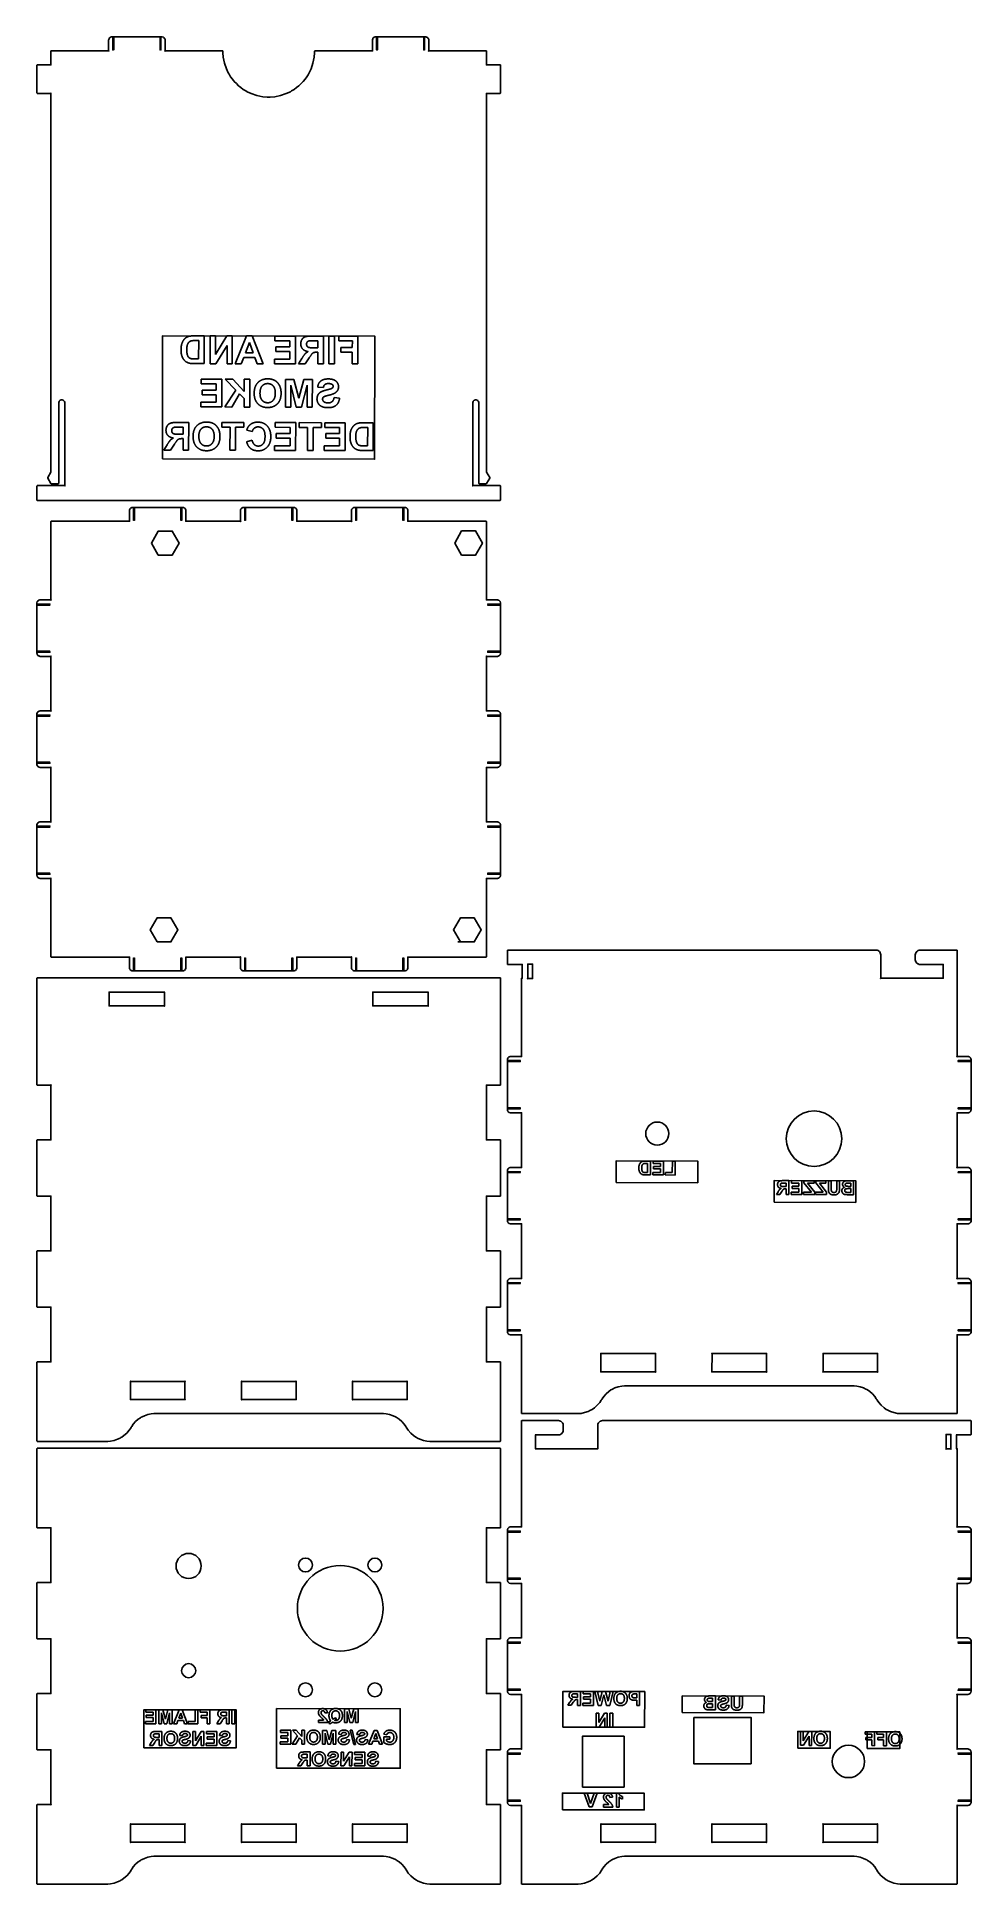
# Model space of a CAD drawing. Header units: millimetres. Extents: x 10 to 212, y 10 to 409.
import ezdxf

# ---------------------------------------------------------------- set-up
doc = ezdxf.new("R2010")
doc.units = ezdxf.units.MM
doc.layers.get('0').update_dxf_attribs({"linetype": 'CONTINUOUS'})

msp = doc.modelspace()

# ---------------------------------------------------------------- linework, layer by layer
for p, q in [((46.17, 344.68), (43.96, 344.68)), ((44.42, 343.66), (44.96, 343.66)), ((44.96, 343.66), (44.95, 339.69)), ((46.16, 338.68), (46.17, 344.68)), ((47.45, 344.67), (47.44, 338.67)), ((48.58, 344.67), (47.45, 344.67)), ((51.03, 344.67), (48.57, 340.67)), ((48.57, 340.67), (48.58, 344.67)), ((52.21, 344.67), (51.03, 344.67)), ((52.2, 338.67), (52.21, 344.67)), ((55.27, 344.66), (52.86, 338.67)), ((56.55, 344.66), (55.27, 344.66)), ((58.88, 338.66), (56.55, 344.66)), ((61.44, 344.65), (61.43, 343.64)), ((61.43, 343.64), (64.67, 343.63)), ((65.88, 344.65), (61.44, 344.65)), ((64.67, 343.63), (64.67, 342.3)), ((65.88, 338.65), (65.88, 344.65)), ((71.93, 344.64), (69.38, 344.64)), ((69.78, 343.62), (70.72, 343.62)), ((70.72, 343.62), (70.72, 342.1)), ((71.92, 338.64), (71.93, 344.64)), ((73.09, 344.63), (73.08, 338.63)), ((74.3, 344.63), (73.09, 344.63)), ((74.29, 338.63), (74.3, 344.63)), ((75.27, 344.63), (75.26, 343.62)), ((75.26, 343.62), (78.17, 343.61)), ((79.38, 344.62), (75.27, 344.63)), ((78.17, 343.61), (78.16, 342.19)), ((79.37, 338.62), (79.38, 344.62)), ((44.95, 339.69), (44.05, 339.69)), ((48.66, 338.67), (51.08, 342.58)), ((51.08, 342.58), (51.08, 338.67)), ((54.17, 338.66), (54.7, 340.03)), ((54.7, 340.03), (57.1, 340.02)), ((55.09, 341.04), (55.92, 343.26)), ((56.73, 341.03), (55.09, 341.04)), ((55.92, 343.26), (56.73, 341.03)), ((57.1, 340.02), (57.59, 338.66)), ((64.67, 339.66), (61.31, 339.66)), ((61.31, 339.66), (61.31, 338.65)), ((64.67, 342.3), (61.66, 342.31)), ((61.66, 342.31), (61.66, 341.3)), ((61.66, 341.3), (64.67, 341.29)), ((64.67, 341.29), (64.67, 339.66)), ((67.26, 339.81), (66.53, 338.64)), ((67.98, 338.64), (68.86, 339.95)), ((70.72, 342.1), (69.82, 342.1)), ((70.47, 341.14), (70.72, 341.14)), ((70.72, 341.14), (70.71, 338.64)), ((78.16, 342.19), (75.66, 342.19)), ((75.66, 342.19), (75.66, 341.18)), ((75.66, 341.18), (78.16, 341.18)), ((78.16, 341.18), (78.16, 338.63)), ((43.88, 338.68), (46.16, 338.68)), ((47.44, 338.67), (48.66, 338.67)), ((51.08, 338.67), (52.2, 338.67)), ((52.86, 338.67), (54.17, 338.66)), ((57.59, 338.66), (58.88, 338.66)), ((61.31, 338.65), (65.88, 338.65)), ((66.53, 338.64), (67.98, 338.64)), ((70.71, 338.64), (71.92, 338.64)), ((73.08, 338.63), (74.29, 338.63)), ((78.16, 338.63), (79.37, 338.62)), ((49.96, 335.31), (45.51, 335.31)), ((45.51, 335.31), (45.51, 334.3)), ((45.51, 334.3), (48.75, 334.29)), ((48.74, 332.96), (45.73, 332.97)), ((45.73, 332.97), (45.73, 331.96)), ((45.73, 331.96), (48.74, 331.95)), ((48.75, 334.29), (48.74, 332.96)), ((48.74, 331.95), (48.74, 330.32)), ((49.95, 329.31), (49.96, 335.31)), ((52.96, 332.96), (50.58, 329.31)), ((52.34, 335.3), (50.71, 335.31)), ((50.71, 335.31), (52.96, 332.96)), ((52.14, 329.3), (53.8, 332.12)), ((54.78, 332.63), (52.34, 335.3)), ((53.8, 332.12), (54.78, 331.11)), ((56, 335.3), (54.78, 335.3)), ((54.78, 335.3), (54.78, 332.63)), ((55.99, 329.3), (56, 335.3)), ((63.74, 335.28), (63.73, 329.28)), ((65.55, 335.28), (63.74, 335.28)), ((64.85, 329.28), (64.86, 334.01)), ((64.86, 334.01), (66.04, 329.28)), ((66.62, 331.19), (65.55, 335.28)), ((67.72, 335.28), (66.62, 331.19)), ((67.21, 329.28), (68.4, 334)), ((69.53, 335.28), (67.72, 335.28)), ((68.4, 334), (68.4, 329.28)), ((69.52, 329.28), (69.53, 335.28)), ((70.7, 333.56), (71.91, 333.5)), ((48.74, 330.32), (45.39, 330.32)), ((45.39, 330.32), (45.39, 329.31)), ((45.39, 329.31), (49.95, 329.31)), ((50.58, 329.31), (52.14, 329.3)), ((54.78, 331.11), (54.78, 329.3)), ((54.78, 329.3), (55.99, 329.3)), ((63.73, 329.28), (64.85, 329.28)), ((66.04, 329.28), (67.21, 329.28)), ((68.4, 329.28), (69.52, 329.28)), ((75.41, 331.22), (74.23, 331.33)), ((42.8, 325.95), (40.25, 325.96)), ((40.64, 324.94), (41.58, 324.94)), ((41.58, 324.94), (41.58, 323.42)), ((42.79, 319.95), (42.8, 325.95)), ((54.72, 325.93), (49.95, 325.94)), ((49.95, 325.94), (49.95, 324.93)), ((49.95, 324.93), (51.73, 324.92)), ((51.73, 324.92), (51.72, 319.94)), ((52.93, 319.94), (52.94, 324.92)), ((52.94, 324.92), (54.72, 324.92)), ((54.72, 324.92), (54.72, 325.93)), ((55.34, 324.28), (56.54, 323.99)), ((65.93, 325.92), (61.48, 325.92)), ((61.48, 325.92), (61.48, 324.91)), ((61.48, 324.91), (64.72, 324.9)), ((61.71, 323.58), (61.7, 322.57)), ((64.72, 323.57), (61.71, 323.58)), ((64.72, 324.9), (64.72, 323.57)), ((65.92, 319.92), (65.93, 325.92)), ((71.48, 325.91), (66.71, 325.92)), ((66.71, 325.92), (66.71, 324.9)), ((66.71, 324.9), (68.49, 324.9)), ((68.49, 324.9), (68.48, 319.91)), ((69.69, 319.91), (69.7, 324.9)), ((69.7, 324.9), (71.48, 324.89)), ((71.48, 324.89), (71.48, 325.91)), ((76.64, 325.9), (72.19, 325.91)), ((72.19, 325.91), (72.19, 324.89)), ((72.19, 324.89), (75.43, 324.89)), ((72.42, 323.56), (72.41, 322.55)), ((75.43, 323.56), (72.42, 323.56)), ((75.43, 324.89), (75.43, 323.56)), ((76.63, 319.9), (76.64, 325.9)), ((82.7, 325.89), (80.49, 325.89)), ((80.94, 324.88), (81.49, 324.88)), ((81.49, 324.88), (81.48, 320.9)), ((82.69, 319.89), (82.7, 325.89)), ((38.13, 321.13), (37.39, 319.96)), ((37.39, 319.96), (38.84, 319.96)), ((38.84, 319.96), (39.72, 321.26)), ((41.58, 323.42), (40.68, 323.42)), ((41.33, 322.46), (41.58, 322.46)), ((41.58, 322.46), (41.58, 319.96)), ((41.58, 319.96), (42.79, 319.95)), ((51.72, 319.94), (52.93, 319.94)), ((56.5, 322.14), (55.32, 321.77)), ((64.71, 320.93), (61.36, 320.94)), ((61.36, 320.94), (61.36, 319.92)), ((61.36, 319.92), (65.92, 319.92)), ((61.7, 322.57), (64.72, 322.56)), ((64.72, 322.56), (64.71, 320.93)), ((68.48, 319.91), (69.69, 319.91)), ((75.42, 320.91), (72.07, 320.92)), ((72.07, 320.92), (72.07, 319.91)), ((72.07, 319.91), (76.63, 319.9)), ((72.41, 322.55), (75.43, 322.55)), ((75.43, 322.55), (75.42, 320.91)), ((80.41, 319.89), (82.69, 319.89)), ((81.48, 320.9), (80.58, 320.9)), ((101.79, 297.3), (104.47, 297.3)), ((35.96, 213.65), (38.71, 213.65)), ((101.52, 213.66), (101, 213.66)), ((142.61, 166.3), (141.5, 166.3)), ((141.99, 163.8), (141.54, 163.8)), ((141.73, 165.79), (142, 165.79)), ((142, 165.79), (141.99, 163.8)), ((142.6, 163.3), (142.61, 166.3)), ((144.79, 163.8), (143.11, 163.8)), ((143.11, 163.8), (143.11, 163.29)), ((143.18, 166.29), (143.17, 165.79)), ((143.17, 165.79), (144.79, 165.78)), ((145.4, 166.29), (143.18, 166.29)), ((144.79, 165.12), (143.28, 165.12)), ((143.28, 165.12), (143.28, 164.62)), ((143.28, 164.62), (144.79, 164.61)), ((144.79, 165.78), (144.79, 165.12)), ((144.79, 164.61), (144.79, 163.8)), ((145.39, 163.29), (145.4, 166.29)), ((145.83, 163.79), (145.82, 163.29)), ((147.33, 163.79), (145.83, 163.79)), ((147.34, 166.26), (147.33, 163.79)), ((147.94, 166.26), (147.34, 166.26)), ((147.94, 163.28), (147.94, 166.26)), ((141.46, 163.3), (142.6, 163.3)), ((143.11, 163.29), (145.39, 163.29)), ((145.82, 163.29), (147.94, 163.28)), ((172.52, 162.06), (171.25, 162.06)), ((171.44, 161.55), (171.92, 161.55)), ((171.91, 160.79), (171.47, 160.79)), ((171.79, 160.31), (171.91, 160.31)), ((171.92, 161.55), (171.91, 160.79)), ((171.91, 160.31), (171.91, 159.06)), ((172.51, 159.06), (172.52, 162.06)), ((173.1, 162.06), (173.09, 161.55)), ((173.09, 161.55), (174.71, 161.54)), ((175.32, 162.05), (173.1, 162.06)), ((174.71, 160.88), (173.2, 160.88)), ((173.2, 160.88), (173.2, 160.38)), ((173.2, 160.38), (174.71, 160.37)), ((174.71, 161.54), (174.71, 160.88)), ((174.71, 160.37), (174.71, 159.56)), ((175.31, 159.05), (175.32, 162.05)), ((175.77, 162.05), (175.76, 161.58)), ((175.76, 161.58), (177.4, 159.55)), ((177.96, 162.04), (175.77, 162.05)), ((178.13, 159.59), (176.56, 161.54)), ((176.56, 161.54), (177.96, 161.54)), ((177.96, 161.54), (177.96, 162.04)), ((178.33, 162.04), (178.32, 161.57)), ((178.32, 161.57), (179.96, 159.54)), ((180.52, 162.04), (178.33, 162.04)), ((180.69, 159.58), (179.12, 161.53)), ((179.12, 161.53), (180.52, 161.53)), ((180.52, 161.53), (180.52, 162.04)), ((181.08, 162.04), (181.07, 160.46)), ((181.68, 162.03), (181.08, 162.04)), ((181.68, 160.37), (181.68, 162.03)), ((183.47, 162.03), (182.86, 162.03)), ((182.86, 162.03), (182.86, 160.41)), ((183.47, 160.43), (183.47, 162.03)), ((186.49, 162.02), (185.29, 162.03)), ((185.39, 160.33), (185.88, 160.33)), ((185.88, 160.83), (185.49, 160.83)), ((185.54, 161.53), (185.88, 161.52)), ((185.88, 161.52), (185.88, 160.83)), ((185.88, 160.33), (185.88, 159.53)), ((186.48, 159.02), (186.49, 162.02)), ((170.19, 159.65), (169.82, 159.06)), ((169.82, 159.06), (170.54, 159.06)), ((170.54, 159.06), (170.98, 159.71)), ((171.91, 159.06), (172.51, 159.06)), ((174.71, 159.56), (173.03, 159.56)), ((173.03, 159.56), (173.03, 159.06)), ((173.03, 159.06), (175.31, 159.05)), ((175.7, 159.55), (175.69, 159.05)), ((175.69, 159.05), (178.13, 159.04)), ((177.4, 159.55), (175.7, 159.55)), ((178.13, 159.04), (178.13, 159.59)), ((178.26, 159.55), (178.25, 159.04)), ((178.25, 159.04), (180.69, 159.04)), ((179.96, 159.54), (178.26, 159.55)), ((180.69, 159.04), (180.69, 159.58)), ((185.88, 159.53), (185.32, 159.53)), ((185.46, 159.02), (186.48, 159.02)), ((125.13, 49.22), (124.76, 48.64)), ((124.76, 48.64), (125.49, 48.64)), ((125.49, 48.64), (125.93, 49.29)), ((127.46, 51.63), (126.19, 51.63)), ((126.39, 51.13), (126.86, 51.13)), ((126.86, 50.36), (126.41, 50.37)), ((126.73, 49.89), (126.86, 49.89)), ((126.86, 49.89), (126.85, 48.63)), ((126.85, 48.63), (127.46, 48.63)), ((126.86, 51.13), (126.86, 50.36)), ((127.46, 48.63), (127.46, 51.63)), ((129.65, 49.13), (127.98, 49.14)), ((127.98, 49.14), (127.98, 48.63)), ((127.98, 48.63), (130.26, 48.63)), ((130.26, 51.63), (128.04, 51.63)), ((128.04, 51.63), (128.04, 51.12)), ((128.04, 51.12), (129.66, 51.12)), ((129.65, 50.46), (128.15, 50.46)), ((128.15, 50.46), (128.15, 49.95)), ((128.15, 49.95), (129.65, 49.95)), ((129.66, 51.12), (129.65, 50.46)), ((129.65, 49.95), (129.65, 49.13)), ((130.26, 48.63), (130.26, 51.63)), ((131.18, 51.63), (130.57, 51.63)), ((130.57, 51.63), (131.3, 48.63)), ((131.64, 49.53), (131.18, 51.63)), ((131.3, 48.63), (131.94, 48.63)), ((132.17, 51.63), (131.64, 49.53)), ((131.94, 48.63), (132.54, 50.87)), ((132.89, 51.62), (132.17, 51.63)), ((132.54, 50.87), (133.13, 48.62)), ((133.43, 49.56), (132.89, 51.62)), ((133.13, 48.62), (133.79, 48.62)), ((133.89, 51.62), (133.43, 49.56)), ((133.79, 48.62), (134.51, 51.62)), ((134.51, 51.62), (133.89, 51.62)), ((139.27, 49.75), (139.66, 49.75)), ((140.27, 51.61), (139.3, 51.62)), ((139.67, 50.26), (139.33, 50.26)), ((139.37, 51.11), (139.67, 51.11)), ((139.66, 49.75), (139.66, 48.62)), ((139.66, 48.62), (140.27, 48.61)), ((139.67, 51.11), (139.67, 50.26)), ((140.27, 48.61), (140.27, 51.61)), ((156.66, 50.66), (155.46, 50.66)), ((156.04, 48.16), (155.48, 48.16)), ((155.56, 48.96), (156.05, 48.96)), ((156.05, 49.46), (155.65, 49.46)), ((155.7, 50.16), (156.05, 50.16)), ((156.05, 48.96), (156.04, 48.16)), ((156.05, 50.16), (156.05, 49.46)), ((156.65, 47.66), (156.66, 50.66)), ((157.25, 49.8), (157.86, 49.77)), ((159.6, 48.63), (159.01, 48.68)), ((160.7, 50.65), (160.09, 50.65)), ((160.09, 50.65), (160.09, 49.07)), ((160.69, 48.99), (160.7, 50.65)), ((161.88, 50.64), (161.87, 49.02)), ((162.48, 50.64), (161.88, 50.64)), ((162.48, 49.04), (162.48, 50.64)), ((35.12, 45.17), (33.45, 45.17)), ((33.45, 45.17), (33.45, 44.66)), ((33.45, 44.66), (35.73, 44.66)), ((35.73, 47.66), (33.5, 47.66)), ((33.5, 47.66), (33.5, 47.15)), ((33.5, 47.15), (35.12, 47.15)), ((35.12, 46.49), (33.62, 46.49)), ((33.62, 46.49), (33.62, 45.98)), ((33.62, 45.98), (35.12, 45.98)), ((35.12, 47.15), (35.12, 46.49)), ((35.12, 45.98), (35.12, 45.17)), ((35.73, 44.66), (35.73, 47.66)), ((37.24, 47.66), (36.33, 47.66)), ((36.33, 47.66), (36.33, 44.66)), ((36.33, 44.66), (36.89, 44.66)), ((36.89, 44.66), (36.89, 47.02)), ((36.89, 47.02), (37.49, 44.66)), ((37.78, 45.62), (37.24, 47.66)), ((37.49, 44.66), (38.07, 44.66)), ((38.32, 47.66), (37.78, 45.62)), ((38.07, 44.66), (38.67, 47.02)), ((39.23, 47.66), (38.32, 47.66)), ((38.67, 47.02), (38.67, 44.66)), ((38.67, 44.66), (39.23, 44.66)), ((39.23, 44.66), (39.23, 47.66)), ((40.74, 47.66), (39.54, 44.66)), ((39.54, 44.66), (40.2, 44.66)), ((40.2, 44.66), (40.46, 45.34)), ((40.46, 45.34), (41.66, 45.34)), ((40.66, 45.85), (41.07, 46.96)), ((41.48, 45.85), (40.66, 45.85)), ((41.38, 47.66), (40.74, 47.66)), ((41.07, 46.96), (41.48, 45.85)), ((42.55, 44.66), (41.38, 47.66)), ((41.66, 45.34), (41.91, 44.66)), ((41.91, 44.66), (42.55, 44.66)), ((44.18, 45.17), (42.68, 45.17)), ((42.68, 45.17), (42.68, 44.66)), ((42.68, 44.66), (44.79, 44.66)), ((44.79, 47.64), (44.18, 47.64)), ((44.18, 47.64), (44.18, 45.17)), ((44.79, 44.66), (44.79, 47.64)), ((47.36, 47.66), (45.31, 47.66)), ((45.31, 47.66), (45.31, 47.15)), ((45.31, 47.15), (46.76, 47.15)), ((46.76, 46.44), (45.5, 46.44)), ((45.5, 46.44), (45.5, 45.94)), ((45.5, 45.94), (46.76, 45.94)), ((46.76, 47.15), (46.76, 46.44)), ((46.76, 45.94), (46.76, 44.66)), ((46.76, 44.66), (47.36, 44.66)), ((47.36, 44.66), (47.36, 47.66)), ((49.23, 45.25), (48.86, 44.66)), ((48.86, 44.66), (49.58, 44.66)), ((49.58, 44.66), (50.02, 45.31)), ((51.56, 47.66), (50.28, 47.66)), ((50.48, 47.15), (50.95, 47.15)), ((50.95, 46.39), (50.5, 46.39)), ((50.83, 45.91), (50.95, 45.91)), ((50.95, 47.15), (50.95, 46.39)), ((50.95, 45.91), (50.95, 44.66)), ((50.95, 44.66), (51.56, 44.66)), ((51.56, 44.66), (51.56, 47.66)), ((52.74, 47.66), (52.13, 47.66)), ((52.13, 47.66), (52.13, 44.66)), ((52.13, 44.66), (52.74, 44.66)), ((52.74, 44.66), (52.74, 47.66)), ((70.83, 45.45), (70.83, 44.91)), ((71.97, 45.45), (70.83, 45.45)), ((70.83, 44.91), (72.84, 44.91)), ((72.21, 46.98), (72.78, 47.04)), ((73, 45.04), (73.23, 44.61)), ((74.72, 45.59), (74.55, 45.94)), ((76.51, 47.91), (76.5, 44.91)), ((76.5, 44.91), (77.07, 44.91)), ((77.42, 47.91), (76.51, 47.91)), ((77.07, 44.91), (77.07, 47.27)), ((77.07, 47.27), (77.66, 44.91)), ((77.95, 45.86), (77.42, 47.91)), ((77.66, 44.91), (78.25, 44.9)), ((78.5, 47.9), (77.95, 45.86)), ((78.25, 44.9), (78.84, 47.27)), ((79.41, 47.9), (78.5, 47.9)), ((78.84, 47.27), (78.84, 44.9)), ((78.84, 44.9), (79.4, 44.9)), ((79.4, 44.9), (79.41, 47.9)), ((131.46, 46.94), (130.89, 46.95)), ((130.89, 46.95), (130.89, 43.95)), ((130.89, 43.95), (131.5, 43.94)), ((132.69, 46.94), (131.45, 44.94)), ((131.45, 44.94), (131.46, 46.94)), ((131.5, 43.94), (132.71, 45.9)), ((133.27, 46.94), (132.69, 46.94)), ((132.71, 45.9), (132.71, 43.94)), ((132.71, 43.94), (133.27, 43.94)), ((133.27, 43.94), (133.27, 46.94)), ((133.86, 46.94), (133.85, 43.94)), ((133.85, 43.94), (134.46, 43.94)), ((134.46, 46.94), (133.86, 46.94)), ((134.46, 43.94), (134.46, 46.94)), ((155.63, 47.66), (156.65, 47.66)), ((34.67, 40.57), (34.31, 39.98)), ((34.31, 39.98), (35.03, 39.98)), ((35.03, 39.98), (35.47, 40.63)), ((37, 42.98), (35.73, 42.98)), ((35.92, 42.47), (36.4, 42.47)), ((36.4, 41.71), (35.95, 41.71)), ((36.27, 41.23), (36.4, 41.23)), ((36.4, 42.47), (36.4, 41.71)), ((36.4, 41.23), (36.4, 39.98)), ((36.4, 39.98), (37, 39.98)), ((37, 39.98), (37, 42.98)), ((40.86, 42.12), (41.47, 42.1)), ((43.21, 40.96), (42.62, 41.01)), ((44.26, 42.98), (43.7, 42.98)), ((43.7, 42.98), (43.7, 39.98)), ((43.7, 39.98), (44.31, 39.98)), ((45.49, 42.98), (44.26, 40.98)), ((44.26, 40.98), (44.26, 42.98)), ((44.31, 39.98), (45.52, 41.94)), ((46.08, 42.98), (45.49, 42.98)), ((45.52, 41.94), (45.52, 39.98)), ((45.52, 39.98), (46.08, 39.98)), ((46.08, 39.98), (46.08, 42.98)), ((48.28, 40.49), (46.6, 40.49)), ((46.6, 40.49), (46.6, 39.98)), ((46.6, 39.98), (48.88, 39.98)), ((48.88, 42.98), (46.66, 42.98)), ((46.66, 42.98), (46.66, 42.47)), ((46.66, 42.47), (48.28, 42.47)), ((48.28, 41.81), (46.77, 41.81)), ((46.77, 41.81), (46.77, 41.3)), ((46.77, 41.3), (48.28, 41.3)), ((48.28, 42.47), (48.28, 41.81)), ((48.28, 41.3), (48.28, 40.49)), ((48.88, 39.98), (48.88, 42.98)), ((49.48, 42.12), (50.08, 42.1)), ((51.83, 40.96), (51.24, 41.01)), ((64.23, 40.75), (62.55, 40.75)), ((62.55, 40.75), (62.55, 40.24)), ((62.55, 40.24), (64.84, 40.24)), ((64.84, 43.24), (62.61, 43.24)), ((62.61, 43.24), (62.61, 42.73)), ((62.61, 42.73), (64.23, 42.73)), ((64.23, 42.07), (62.73, 42.07)), ((62.73, 42.07), (62.73, 41.56)), ((62.73, 41.56), (64.23, 41.56)), ((64.23, 42.73), (64.23, 42.07)), ((64.23, 41.56), (64.23, 40.75)), ((64.84, 40.24), (64.84, 43.24)), ((66.34, 42.07), (65.15, 40.24)), ((65.15, 40.24), (65.93, 40.24)), ((66.03, 43.24), (65.21, 43.24)), ((65.21, 43.24), (66.34, 42.07)), ((65.93, 40.24), (66.76, 41.64)), ((67.25, 41.9), (66.03, 43.24)), ((66.76, 41.64), (67.25, 41.14)), ((67.86, 43.24), (67.25, 43.24)), ((67.25, 43.24), (67.25, 41.9)), ((67.25, 41.14), (67.25, 40.24)), ((67.25, 40.24), (67.85, 40.24)), ((67.85, 40.24), (67.86, 43.24)), ((71.73, 43.23), (71.72, 40.23)), ((71.72, 40.23), (72.29, 40.23)), ((72.64, 43.23), (71.73, 43.23)), ((72.29, 40.23), (72.29, 42.59)), ((72.29, 42.59), (72.88, 40.23)), ((73.17, 41.18), (72.64, 43.23)), ((72.88, 40.23), (73.46, 40.23)), ((73.72, 43.23), (73.17, 41.18)), ((73.46, 40.23), (74.06, 42.59)), ((74.62, 43.23), (73.72, 43.23)), ((74.06, 42.59), (74.06, 40.23)), ((74.06, 40.23), (74.62, 40.23)), ((74.62, 40.23), (74.62, 43.23)), ((75.21, 42.37), (75.82, 42.34)), ((77.56, 41.2), (76.97, 41.26)), ((78.14, 43.27), (77.71, 43.27)), ((77.71, 43.27), (78.46, 40.17)), ((78.88, 40.17), (78.14, 43.27)), ((78.46, 40.17), (78.88, 40.17)), ((79.17, 42.36), (79.78, 42.34)), ((81.52, 41.19), (80.93, 41.25)), ((82.89, 43.22), (81.69, 40.22)), ((81.69, 40.22), (82.35, 40.22)), ((82.35, 40.22), (82.61, 40.9)), ((82.61, 40.9), (83.81, 40.9)), ((82.81, 41.4), (83.22, 42.52)), ((83.62, 41.4), (82.81, 41.4)), ((83.53, 43.22), (82.89, 43.22)), ((83.22, 42.52), (83.62, 41.4)), ((84.7, 40.21), (83.53, 43.22)), ((83.81, 40.9), (84.06, 40.22)), ((84.06, 40.22), (84.7, 40.21)), ((84.96, 41.82), (84.95, 40.63)), ((86.26, 41.82), (84.96, 41.82)), ((84.99, 42.38), (85.6, 42.27)), ((85.57, 40.94), (85.57, 41.32)), ((85.57, 41.32), (86.26, 41.32)), ((86.26, 41.32), (86.26, 41.82)), ((175.07, 42.99), (175.06, 39.99)), ((175.06, 39.99), (175.67, 39.99)), ((175.63, 42.99), (175.07, 42.99)), ((175.63, 40.98), (175.63, 42.99)), ((176.86, 42.98), (175.63, 40.98)), ((175.67, 39.99), (176.89, 41.94)), ((177.45, 42.98), (176.86, 42.98)), ((176.89, 41.94), (176.88, 39.98)), ((176.88, 39.98), (177.44, 39.98)), ((177.44, 39.98), (177.45, 42.98)), ((191.04, 42.91), (188.98, 42.92)), ((188.98, 42.92), (188.98, 42.41)), ((188.98, 42.41), (190.43, 42.41)), ((189.18, 41.7), (189.17, 41.2)), ((189.17, 41.2), (190.43, 41.19)), ((190.43, 41.7), (189.18, 41.7)), ((190.43, 41.19), (190.42, 39.92)), ((190.43, 42.41), (190.43, 41.7)), ((191.03, 39.91), (191.04, 42.91)), ((193.6, 42.91), (191.54, 42.91)), ((191.54, 42.91), (191.54, 42.41)), ((191.54, 42.41), (192.99, 42.4)), ((191.74, 41.7), (191.73, 41.19)), ((191.73, 41.19), (192.99, 41.18)), ((192.99, 41.69), (191.74, 41.7)), ((192.99, 41.18), (192.98, 39.91)), ((192.99, 42.4), (192.99, 41.69)), ((193.59, 39.91), (193.6, 42.91)), ((66.69, 36.14), (66.32, 35.56)), ((67.04, 35.55), (67.48, 36.21)), ((69.02, 38.55), (67.75, 38.55)), ((67.94, 38.05), (68.41, 38.05)), ((68.41, 37.28), (67.96, 37.28)), ((68.29, 36.81), (68.41, 36.81)), ((68.41, 38.05), (68.41, 37.28)), ((68.41, 36.81), (68.41, 35.55)), ((69.02, 35.55), (69.02, 38.55)), ((72.88, 37.69), (73.48, 37.66)), ((75.23, 36.52), (74.64, 36.58)), ((75.72, 38.54), (75.71, 35.54)), ((76.28, 38.54), (75.72, 38.54)), ((77.51, 38.54), (76.28, 36.54)), ((76.28, 36.54), (76.28, 38.54)), ((76.32, 35.54), (77.53, 37.5)), ((78.1, 38.54), (77.51, 38.54)), ((77.53, 37.5), (77.53, 35.54)), ((78.09, 35.54), (78.1, 38.54)), ((80.29, 36.04), (78.61, 36.05)), ((78.61, 36.05), (78.61, 35.54)), ((80.9, 38.54), (78.67, 38.54)), ((78.67, 38.54), (78.67, 38.03)), ((78.67, 38.03), (80.29, 38.03)), ((80.29, 37.37), (78.79, 37.37)), ((78.79, 37.37), (78.79, 36.86)), ((78.79, 36.86), (80.29, 36.86)), ((80.29, 38.03), (80.29, 37.37)), ((80.29, 36.86), (80.29, 36.04)), ((80.9, 35.54), (80.9, 38.54)), ((81.49, 37.68), (82.1, 37.65)), ((83.85, 36.51), (83.26, 36.57)), ((190.42, 39.92), (191.03, 39.91)), ((192.98, 39.91), (193.59, 39.91)), ((66.32, 35.56), (67.04, 35.55)), ((68.41, 35.55), (69.02, 35.55)), ((75.71, 35.54), (76.32, 35.54)), ((77.53, 35.54), (78.09, 35.54)), ((78.61, 35.54), (80.9, 35.54)), ((128.93, 29.66), (128.28, 29.66)), ((128.28, 29.66), (129.35, 26.66)), ((129.66, 27.44), (128.93, 29.66)), ((130.42, 29.66), (129.66, 27.44)), ((130, 26.66), (131.08, 29.65)), ((131.08, 29.65), (130.42, 29.66)), ((133.82, 28.72), (134.4, 28.77)), ((135.72, 29.66), (135.25, 29.66)), ((135.25, 29.66), (135.25, 26.65)), ((135.82, 26.64), (135.82, 28.81)), ((136.57, 28.37), (136.57, 28.9)), ((129.35, 26.66), (130, 26.66)), ((132.44, 27.19), (132.44, 26.65)), ((133.59, 27.18), (132.44, 27.19)), ((132.44, 26.65), (134.46, 26.65)), ((135.25, 26.65), (135.82, 26.64))]:
    msp.add_line(p, q)
for points in [[(14.7, 312.8), (14.7, 330.2), (14.7, 330.28), (14.77, 330.5), (14.79, 330.53), (14.8, 330.55), (14.89, 330.66), (15, 330.75), (15.02, 330.76), (15.05, 330.78), (15.27, 330.85), (15.35, 330.85), (15.43, 330.85), (15.65, 330.78), (15.68, 330.76), (15.7, 330.75), (15.81, 330.66), (15.9, 330.55), (15.91, 330.53), (15.93, 330.5), (16, 330.28), (16, 330.2), (16, 312.3), (16.01, 312.3), (16.04, 312.29), (16.04, 312.26), (16.01, 312.26), (16, 312.29), (16, 312.3), (10.1, 312.3), (10.08, 312.3), (10.03, 312.27), (10, 312.22), (10, 312.2), (10, 309.2), (10, 309.18), (10.03, 309.13), (10.08, 309.1), (10.1, 309.1), (13.1, 309.1), (107.1, 309.1), (110.1, 309.1), (110.12, 309.1), (110.17, 309.13), (110.2, 309.18), (110.2, 309.2), (110.2, 312.2), (110.2, 312.22), (110.17, 312.27), (110.12, 312.3), (110.1, 312.3), (104.2, 312.3), (104.2, 312.29), (104.19, 312.26), (104.16, 312.26), (104.16, 312.29), (104.19, 312.3), (104.2, 312.3), (104.2, 330.2), (104.2, 330.28), (104.27, 330.5), (104.29, 330.53), (104.3, 330.55), (104.39, 330.66), (104.5, 330.75), (104.52, 330.76), (104.55, 330.78), (104.78, 330.85), (104.85, 330.85), (104.93, 330.85), (105.15, 330.78), (105.17, 330.76), (105.2, 330.75), (105.31, 330.66), (105.4, 330.55), (105.41, 330.53), (105.43, 330.5), (105.5, 330.28), (105.5, 330.2), (105.5, 312.8), (105.5, 312.78), (105.53, 312.73), (105.58, 312.7), (105.6, 312.7), (107.1, 312.7), (107.12, 312.7), (107.18, 312.74), (107.19, 312.75), (107.88, 313.95), (107.88, 313.96), (107.88, 314.04), (107.88, 314.05), (107.2, 315.23), (107.19, 315.23), (107.2, 315.23), (107.2, 315.23), (107.2, 397.1), (110.1, 397.1), (110.12, 397.1), (110.17, 397.13), (110.2, 397.19), (110.2, 397.2), (110.2, 403.2), (110.2, 403.22), (110.17, 403.27), (110.12, 403.3), (110.1, 403.3), (107.2, 403.3), (107.2, 403.29), (107.19, 403.26), (107.16, 403.26), (107.16, 403.29), (107.19, 403.3), (107.2, 403.3), (107.2, 406.2), (107.2, 406.22), (107.17, 406.27), (107.12, 406.3), (107.1, 406.3), (94.7, 406.3), (94.7, 408.6), (94.7, 408.64), (94.68, 408.78), (94.62, 408.92), (94.61, 408.95), (94.59, 408.98), (94.49, 409.1), (94.38, 409.19), (94.35, 409.21), (94.32, 409.22), (94.18, 409.28), (94.04, 409.3), (94, 409.3), (93.7, 409.3), (93.72, 409.3), (93.77, 409.27), (93.8, 409.22), (93.8, 409.2), (93.8, 406.5), (93.8, 406.51), (93.79, 406.55), (93.79, 406.55), (93.78, 406.56), (93.75, 406.58), (93.75, 406.59), (93.75, 406.59), (93.71, 406.6), (93.7, 406.6), (93.69, 406.6), (93.65, 406.59), (93.65, 406.59), (93.65, 406.58), (93.61, 406.56), (93.61, 406.55), (93.61, 406.55), (93.6, 406.51), (93.6, 406.5), (93.6, 409.2), (93.6, 409.22), (93.63, 409.27), (93.68, 409.3), (93.7, 409.3), (83.5, 409.3), (83.2, 409.3), (83.11, 409.3), (82.88, 409.22), (82.85, 409.21), (82.82, 409.19), (82.7, 409.1), (82.61, 408.98), (82.59, 408.95), (82.58, 408.92), (82.5, 408.68), (82.5, 408.6), (82.5, 406.3), (82.51, 406.3), (82.54, 406.29), (82.54, 406.26), (82.51, 406.26), (82.5, 406.29), (82.5, 406.3), (70.1, 406.3), (70.08, 406.3), (70.03, 406.27), (70, 406.22), (70, 406.2), (70, 405.88), (69.91, 404.91), (69.66, 403.64), (69.25, 402.41), (68.83, 401.53), (68.67, 401.25), (68.59, 401.11), (68.33, 400.7), (67.95, 400.17), (67.54, 399.67), (67.1, 399.2), (66.63, 398.76), (66.13, 398.35), (65.6, 397.97), (65.19, 397.71), (65.05, 397.63), (64.77, 397.46), (63.89, 397.05), (62.66, 396.64), (61.39, 396.38), (60.42, 396.3), (60.1, 396.3), (59.78, 396.3), (58.8, 396.38), (57.54, 396.64), (56.31, 397.05), (55.43, 397.46), (55.15, 397.63), (55.01, 397.71), (54.6, 397.97), (54.07, 398.35), (53.57, 398.76), (53.1, 399.2), (52.66, 399.67), (52.25, 400.17), (51.87, 400.7), (51.61, 401.11), (51.53, 401.25), (51.36, 401.53), (50.95, 402.41), (50.54, 403.64), (50.28, 404.91), (50.2, 405.88), (50.2, 406.2), (50.2, 406.22), (50.17, 406.27), (50.12, 406.3), (50.1, 406.3), (37.7, 406.3), (37.7, 406.29), (37.69, 406.26), (37.66, 406.26), (37.66, 406.29), (37.69, 406.3), (37.7, 406.3), (37.7, 408.6), (37.7, 408.64), (37.68, 408.78), (37.62, 408.92), (37.61, 408.95), (37.59, 408.98), (37.49, 409.1), (37.38, 409.19), (37.35, 409.21), (37.32, 409.22), (37.08, 409.3), (37, 409.3), (36.7, 409.3), (36.72, 409.3), (36.77, 409.27), (36.8, 409.22), (36.8, 409.2), (36.8, 406.5), (36.8, 406.51), (36.79, 406.55), (36.79, 406.55), (36.78, 406.56), (36.75, 406.58), (36.75, 406.59), (36.75, 406.59), (36.71, 406.6), (36.7, 406.6), (36.69, 406.6), (36.65, 406.59), (36.65, 406.59), (36.65, 406.58), (36.61, 406.56), (36.61, 406.55), (36.61, 406.55), (36.6, 406.51), (36.6, 406.5), (36.6, 409.2), (36.6, 409.22), (36.63, 409.27), (36.68, 409.3), (36.7, 409.3), (26.5, 409.3), (26.52, 409.3), (26.57, 409.27), (26.6, 409.22), (26.6, 409.2), (26.6, 406.5), (26.6, 406.51), (26.59, 406.55), (26.59, 406.55), (26.58, 406.56), (26.55, 406.58), (26.55, 406.59), (26.55, 406.59), (26.51, 406.6), (26.5, 406.6), (26.49, 406.6), (26.45, 406.59), (26.45, 406.59), (26.45, 406.58), (26.41, 406.56), (26.41, 406.55), (26.41, 406.55), (26.4, 406.51), (26.4, 406.5), (26.4, 409.2), (26.4, 409.22), (26.43, 409.27), (26.48, 409.3), (26.5, 409.3), (26.2, 409.3), (26.11, 409.3), (25.88, 409.22), (25.85, 409.21), (25.82, 409.19), (25.7, 409.1), (25.61, 408.98), (25.59, 408.95), (25.58, 408.92), (25.52, 408.78), (25.5, 408.64), (25.5, 408.6), (25.5, 406.3), (25.51, 406.3), (25.54, 406.29), (25.54, 406.26), (25.51, 406.26), (25.5, 406.29), (25.5, 406.3), (13.1, 406.3), (13.08, 406.3), (13.03, 406.27), (13, 406.22), (13, 406.2), (13, 403.3), (10.1, 403.3), (10.08, 403.3), (10.03, 403.27), (10, 403.22), (10, 403.2), (10, 397.2), (10, 397.19), (10.03, 397.13), (10.08, 397.1), (10.1, 397.1), (13, 397.1), (13, 397.11), (13.01, 397.14), (13.04, 397.14), (13.04, 397.12), (13.01, 397.1), (13, 397.1), (13, 315.23), (12.32, 314.05), (12.32, 314.04), (12.32, 313.96), (12.32, 313.95), (13.01, 312.75), (13.02, 312.74), (13.08, 312.7), (13.1, 312.7), (14.6, 312.7), (14.62, 312.7), (14.67, 312.73), (14.7, 312.78)], [(83.43, 409.27), (83.4, 409.22), (83.4, 409.2), (83.4, 406.5), (83.4, 406.51), (83.41, 406.55), (83.41, 406.55), (83.41, 406.56), (83.45, 406.58), (83.45, 406.59), (83.45, 406.59), (83.49, 406.6), (83.5, 406.6), (83.51, 406.6), (83.55, 406.59), (83.55, 406.59), (83.55, 406.58), (83.58, 406.56), (83.59, 406.55), (83.59, 406.55), (83.6, 406.51), (83.6, 406.5), (83.6, 409.2), (83.6, 409.22), (83.57, 409.27), (83.52, 409.3), (83.5, 409.3), (83.48, 409.3)], [(13.01, 403.3), (13, 403.3), (13, 403.29), (13.01, 403.26), (13.04, 403.26), (13.04, 403.29)], [(94.7, 406.3), (94.69, 406.3), (94.66, 406.29), (94.66, 406.26), (94.68, 406.26), (94.7, 406.29)], [(107.19, 397.1), (107.2, 397.1), (107.2, 397.11), (107.19, 397.14), (107.16, 397.14), (107.16, 397.12)], [(37.11, 318.07), (82.97, 318), (83.01, 344.62), (37.15, 344.69)], [(13, 315.23), (13, 315.23), (13, 315.23)], [(65.68, 307.58), (65.54, 307.6), (65.5, 307.6), (65.2, 307.6), (55, 307.6), (55.02, 307.6), (55.07, 307.57), (55.1, 307.52), (55.1, 307.5), (55.1, 304.8), (55.1, 304.81), (55.09, 304.85), (55.09, 304.85), (55.08, 304.85), (55.05, 304.88), (55.05, 304.89), (55.05, 304.89), (55.01, 304.9), (55, 304.9), (54.99, 304.9), (54.95, 304.89), (54.95, 304.89), (54.95, 304.88), (54.91, 304.85), (54.91, 304.85), (54.91, 304.85), (54.9, 304.81), (54.9, 304.8), (54.9, 307.5), (54.9, 307.52), (54.93, 307.57), (54.98, 307.6), (55, 307.6), (54.7, 307.6), (54.65, 307.6), (54.52, 307.58), (54.38, 307.52), (54.35, 307.51), (54.32, 307.49), (54.21, 307.39), (54.11, 307.28), (54.09, 307.25), (54.08, 307.22), (54.02, 307.08), (54, 306.95), (54, 306.9), (54, 304.6), (54, 304.59), (54.01, 304.56), (54.04, 304.56), (54.04, 304.59), (54.01, 304.6), (54, 304.6), (42.2, 304.6), (42.2, 306.9), (42.2, 306.95), (42.17, 307.08), (42.12, 307.22), (42.11, 307.25), (42.09, 307.28), (41.99, 307.39), (41.88, 307.49), (41.85, 307.51), (41.82, 307.52), (41.68, 307.58), (41.54, 307.6), (41.5, 307.6), (41.2, 307.6), (31, 307.6), (30.7, 307.6), (30.65, 307.6), (30.52, 307.58), (30.38, 307.52), (30.35, 307.51), (30.32, 307.49), (30.21, 307.39), (30.11, 307.28), (30.09, 307.25), (30.08, 307.22), (30.02, 307.08), (30, 306.95), (30, 306.9), (30, 304.6), (30, 304.59), (30.01, 304.56), (30.04, 304.56), (30.04, 304.59), (30.01, 304.6), (30, 304.6), (13.1, 304.6), (13.08, 304.6), (13.03, 304.57), (13, 304.52), (13, 304.5), (13, 287.6), (10.7, 287.6), (10.61, 287.6), (10.38, 287.52), (10.35, 287.51), (10.32, 287.49), (10.2, 287.39), (10.11, 287.28), (10.09, 287.25), (10.08, 287.23), (10, 286.98), (10, 286.9), (10, 286.6), (10, 286.58), (10.03, 286.53), (10.08, 286.5), (10.1, 286.5), (12.8, 286.5), (12.79, 286.5), (12.75, 286.51), (12.75, 286.51), (12.75, 286.52), (12.72, 286.55), (12.71, 286.55), (12.71, 286.56), (12.7, 286.59), (12.7, 286.6), (12.7, 286.61), (12.71, 286.65), (12.71, 286.65), (12.72, 286.65), (12.75, 286.69), (12.75, 286.69), (12.75, 286.69), (12.79, 286.7), (12.8, 286.7), (10.1, 286.7), (10.08, 286.7), (10.03, 286.67), (10, 286.62), (10, 286.6), (10, 276.4), (10, 276.1), (10, 276.06), (10.02, 275.92), (10.08, 275.78), (10.09, 275.75), (10.11, 275.72), (10.2, 275.61), (10.32, 275.51), (10.35, 275.49), (10.38, 275.48), (10.52, 275.42), (10.65, 275.4), (10.7, 275.4), (13, 275.4), (13, 263.6), (13, 263.59), (13.01, 263.56), (13.04, 263.56), (13.04, 263.59), (13.01, 263.6), (13, 263.6), (10.7, 263.6), (10.65, 263.6), (10.52, 263.58), (10.38, 263.52), (10.35, 263.51), (10.32, 263.49), (10.2, 263.4), (10.11, 263.28), (10.09, 263.25), (10.08, 263.22), (10, 262.98), (10, 262.9), (10, 262.6), (10, 262.62), (10.03, 262.67), (10.08, 262.7), (10.1, 262.7), (12.8, 262.7), (12.79, 262.7), (12.75, 262.69), (12.75, 262.69), (12.75, 262.68), (12.72, 262.65), (12.71, 262.65), (12.71, 262.65), (12.7, 262.61), (12.7, 262.6), (12.7, 262.59), (12.71, 262.55), (12.71, 262.55), (12.72, 262.55), (12.75, 262.52), (12.75, 262.51), (12.75, 262.51), (12.79, 262.5), (12.8, 262.5), (10.1, 262.5), (10.08, 262.5), (10.03, 262.53), (10, 262.58), (10, 262.6), (10, 252.4), (10, 252.1), (10, 252.01), (10.08, 251.78), (10.09, 251.75), (10.11, 251.72), (10.2, 251.6), (10.32, 251.51), (10.35, 251.49), (10.38, 251.48), (10.52, 251.42), (10.65, 251.4), (10.7, 251.4), (13, 251.4), (13.01, 251.4), (13.04, 251.42), (13.04, 251.44), (13.01, 251.44), (13, 251.41), (13, 251.4), (13, 239.6), (13.01, 239.6), (13.04, 239.59), (13.04, 239.56), (13.01, 239.56), (13, 239.59), (13, 239.6), (10.7, 239.6), (10.61, 239.6), (10.38, 239.52), (10.35, 239.51), (10.32, 239.49), (10.2, 239.4), (10.11, 239.28), (10.09, 239.25), (10.08, 239.22), (10, 238.98), (10, 238.9), (10, 238.6), (10, 228.4), (10, 228.38), (10.03, 228.33), (10.08, 228.3), (10.1, 228.3), (12.8, 228.3), (12.79, 228.3), (12.75, 228.31), (12.75, 228.31), (12.75, 228.32), (12.72, 228.35), (12.71, 228.35), (12.71, 228.35), (12.7, 228.39), (12.7, 228.4), (12.7, 228.41), (12.71, 228.45), (12.71, 228.45), (12.72, 228.45), (12.75, 228.49), (12.75, 228.49), (12.75, 228.49), (12.79, 228.5), (12.8, 228.5), (10.1, 228.5), (10.08, 228.5), (10.03, 228.47), (10, 228.42), (10, 228.4), (10, 228.1), (10, 228.06), (10.02, 227.92), (10.08, 227.78), (10.09, 227.75), (10.11, 227.72), (10.2, 227.61), (10.32, 227.51), (10.35, 227.49), (10.38, 227.48), (10.52, 227.43), (10.65, 227.4), (10.7, 227.4), (13, 227.4), (13, 227.41), (13.01, 227.44), (13.04, 227.44), (13.04, 227.42), (13.01, 227.4), (13, 227.4), (13, 210.5), (13, 210.48), (13.03, 210.43), (13.08, 210.4), (13.1, 210.4), (30, 210.4), (30.01, 210.4), (30.04, 210.41), (30.04, 210.44), (30.01, 210.44), (30, 210.41), (30, 210.4), (30, 208.1), (30, 208.06), (30.02, 207.92), (30.08, 207.78), (30.09, 207.75), (30.11, 207.72), (30.21, 207.61), (30.32, 207.51), (30.35, 207.49), (30.38, 207.48), (30.52, 207.43), (30.65, 207.4), (30.7, 207.4), (31, 207.4), (41.2, 207.4), (41.18, 207.4), (41.13, 207.43), (41.1, 207.48), (41.1, 207.5), (41.1, 210.2), (41.1, 210.19), (41.11, 210.15), (41.11, 210.15), (41.12, 210.15), (41.15, 210.12), (41.15, 210.11), (41.15, 210.11), (41.19, 210.1), (41.2, 210.1), (41.21, 210.1), (41.25, 210.11), (41.25, 210.11), (41.25, 210.12), (41.28, 210.15), (41.29, 210.15), (41.29, 210.15), (41.3, 210.19), (41.3, 210.2), (41.3, 207.5), (41.3, 207.48), (41.27, 207.43), (41.22, 207.4), (41.2, 207.4), (41.5, 207.4), (41.54, 207.4), (41.68, 207.43), (41.82, 207.48), (41.85, 207.49), (41.88, 207.51), (41.99, 207.61), (42.09, 207.72), (42.11, 207.75), (42.12, 207.78), (42.2, 208.02), (42.2, 208.1), (42.2, 210.4), (54, 210.4), (54, 210.41), (54.01, 210.44), (54.04, 210.44), (54.04, 210.41), (54.01, 210.4), (54, 210.4), (54, 208.1), (54, 208.06), (54.02, 207.92), (54.08, 207.78), (54.09, 207.75), (54.11, 207.72), (54.21, 207.61), (54.32, 207.51), (54.35, 207.49), (54.38, 207.48), (54.52, 207.43), (54.65, 207.4), (54.7, 207.4), (55, 207.4), (54.98, 207.4), (54.93, 207.43), (54.9, 207.48), (54.9, 207.5), (54.9, 210.2), (54.9, 210.19), (54.91, 210.15), (54.91, 210.15), (54.91, 210.15), (54.95, 210.12), (54.95, 210.11), (54.95, 210.11), (54.99, 210.1), (55, 210.1), (55.01, 210.1), (55.05, 210.11), (55.05, 210.11), (55.05, 210.12), (55.08, 210.15), (55.09, 210.15), (55.09, 210.15), (55.1, 210.19), (55.1, 210.2), (55.1, 207.5), (55.1, 207.48), (55.07, 207.43), (55.02, 207.4), (55, 207.4), (65.2, 207.4), (65.18, 207.4), (65.13, 207.43), (65.1, 207.48), (65.1, 207.5), (65.1, 210.2), (65.1, 210.19), (65.11, 210.15), (65.11, 210.15), (65.11, 210.15), (65.15, 210.12), (65.15, 210.11), (65.15, 210.11), (65.19, 210.1), (65.2, 210.1), (65.21, 210.1), (65.25, 210.11), (65.25, 210.11), (65.25, 210.12), (65.28, 210.15), (65.29, 210.15), (65.29, 210.15), (65.3, 210.19), (65.3, 210.2), (65.3, 207.5), (65.3, 207.48), (65.27, 207.43), (65.22, 207.4), (65.2, 207.4), (65.5, 207.4), (65.59, 207.4), (65.82, 207.48), (65.85, 207.49), (65.88, 207.51), (65.99, 207.61), (66.09, 207.72), (66.11, 207.75), (66.12, 207.78), (66.2, 208.02), (66.2, 208.1), (66.2, 210.4), (78, 210.4), (78, 210.41), (78.01, 210.44), (78.04, 210.44), (78.04, 210.41), (78.01, 210.4), (78, 210.4), (78, 208.1), (78, 208.06), (78.02, 207.92), (78.08, 207.78), (78.09, 207.75), (78.11, 207.72), (78.21, 207.61), (78.32, 207.51), (78.35, 207.49), (78.38, 207.48), (78.52, 207.43), (78.65, 207.4), (78.7, 207.4), (79, 207.4), (79.02, 207.4), (79.07, 207.43), (79.1, 207.48), (79.1, 207.5), (79.1, 210.2), (79.1, 210.19), (79.09, 210.15), (79.09, 210.15), (79.08, 210.15), (79.05, 210.12), (79.05, 210.11), (79.05, 210.11), (79.01, 210.1), (79, 210.1), (78.99, 210.1), (78.95, 210.11), (78.95, 210.11), (78.95, 210.12), (78.91, 210.15), (78.91, 210.15), (78.91, 210.15), (78.9, 210.19), (78.9, 210.2), (78.9, 207.5), (78.9, 207.48), (78.93, 207.43), (78.98, 207.4), (79, 207.4), (89.2, 207.4), (89.5, 207.4), (89.59, 207.4), (89.82, 207.48), (89.85, 207.49), (89.88, 207.51), (89.99, 207.61), (90.09, 207.72), (90.11, 207.75), (90.12, 207.78), (90.2, 208.02), (90.2, 208.1), (90.2, 210.4), (90.19, 210.4), (90.16, 210.41), (90.16, 210.44), (90.18, 210.44), (90.2, 210.41), (90.2, 210.4), (107.1, 210.4), (107.12, 210.4), (107.17, 210.43), (107.2, 210.48), (107.2, 210.5), (107.2, 227.4), (109.5, 227.4), (109.55, 227.4), (109.68, 227.43), (109.82, 227.48), (109.85, 227.49), (109.88, 227.51), (110, 227.61), (110.09, 227.72), (110.11, 227.75), (110.12, 227.78), (110.18, 227.92), (110.2, 228.06), (110.2, 228.1), (110.2, 228.4), (110.2, 238.6), (110.2, 238.58), (110.17, 238.53), (110.12, 238.5), (110.1, 238.5), (107.4, 238.5), (107.41, 238.5), (107.45, 238.51), (107.45, 238.51), (107.45, 238.52), (107.48, 238.55), (107.49, 238.55), (107.49, 238.55), (107.5, 238.59), (107.5, 238.6), (107.5, 238.61), (107.49, 238.65), (107.49, 238.65), (107.48, 238.65), (107.45, 238.69), (107.45, 238.69), (107.45, 238.69), (107.41, 238.7), (107.4, 238.7), (110.1, 238.7), (110.12, 238.7), (110.17, 238.67), (110.2, 238.62), (110.2, 238.6), (110.2, 238.9), (110.2, 238.94), (110.18, 239.08), (110.12, 239.22), (110.11, 239.25), (110.09, 239.28), (110, 239.4), (109.88, 239.49), (109.85, 239.51), (109.82, 239.52), (109.68, 239.58), (109.55, 239.6), (109.5, 239.6), (107.2, 239.6), (107.19, 239.6), (107.16, 239.59), (107.16, 239.56), (107.19, 239.56), (107.2, 239.59), (107.2, 239.6), (107.2, 251.4), (107.2, 251.41), (107.19, 251.44), (107.16, 251.44), (107.16, 251.42), (107.19, 251.4), (107.2, 251.4), (109.5, 251.4), (109.55, 251.4), (109.68, 251.42), (109.82, 251.48), (109.85, 251.49), (109.88, 251.51), (110, 251.6), (110.09, 251.72), (110.11, 251.75), (110.12, 251.78), (110.2, 252.02), (110.2, 252.1), (110.2, 252.4), (110.2, 252.42), (110.17, 252.47), (110.12, 252.5), (110.1, 252.5), (107.4, 252.5), (107.41, 252.5), (107.45, 252.49), (107.45, 252.49), (107.45, 252.49), (107.48, 252.45), (107.49, 252.45), (107.49, 252.45), (107.5, 252.41), (107.5, 252.4), (107.5, 252.39), (107.49, 252.36), (107.49, 252.35), (107.48, 252.35), (107.45, 252.32), (107.45, 252.31), (107.45, 252.31), (107.41, 252.3), (107.4, 252.3), (110.1, 252.3), (110.12, 252.3), (110.17, 252.33), (110.2, 252.38), (110.2, 252.4), (110.2, 262.6), (110.2, 262.9), (110.2, 262.94), (110.18, 263.08), (110.12, 263.22), (110.11, 263.25), (110.09, 263.28), (110, 263.4), (109.88, 263.49), (109.85, 263.51), (109.82, 263.52), (109.68, 263.58), (109.55, 263.6), (109.5, 263.6), (107.2, 263.6), (107.19, 263.6), (107.16, 263.59), (107.16, 263.56), (107.19, 263.56), (107.2, 263.59), (107.2, 263.6), (107.2, 275.4), (107.19, 275.4), (107.16, 275.42), (107.16, 275.44), (107.19, 275.44), (107.2, 275.41), (107.2, 275.4), (109.5, 275.4), (109.55, 275.4), (109.68, 275.42), (109.82, 275.48), (109.85, 275.49), (109.88, 275.51), (110, 275.61), (110.09, 275.72), (110.11, 275.75), (110.12, 275.78), (110.18, 275.92), (110.2, 276.06), (110.2, 276.1), (110.2, 276.4), (110.2, 276.38), (110.17, 276.33), (110.12, 276.3), (110.1, 276.3), (107.4, 276.3), (107.41, 276.3), (107.45, 276.31), (107.45, 276.31), (107.45, 276.32), (107.48, 276.35), (107.49, 276.35), (107.49, 276.35), (107.5, 276.39), (107.5, 276.4), (107.5, 276.41), (107.49, 276.45), (107.49, 276.45), (107.48, 276.45), (107.45, 276.49), (107.45, 276.49), (107.45, 276.49), (107.41, 276.5), (107.4, 276.5), (110.1, 276.5), (110.12, 276.5), (110.17, 276.47), (110.2, 276.42), (110.2, 276.4), (110.2, 286.6), (110.2, 286.58), (110.17, 286.53), (110.12, 286.5), (110.1, 286.5), (107.4, 286.5), (107.41, 286.5), (107.45, 286.51), (107.45, 286.51), (107.45, 286.52), (107.48, 286.55), (107.49, 286.55), (107.49, 286.56), (107.5, 286.59), (107.5, 286.6), (107.5, 286.61), (107.49, 286.65), (107.49, 286.65), (107.48, 286.65), (107.45, 286.69), (107.45, 286.69), (107.45, 286.69), (107.41, 286.7), (107.4, 286.7), (110.1, 286.7), (110.12, 286.7), (110.17, 286.67), (110.2, 286.62), (110.2, 286.6), (110.2, 286.9), (110.2, 286.99), (110.12, 287.23), (110.11, 287.25), (110.09, 287.28), (110, 287.39), (109.88, 287.49), (109.85, 287.51), (109.82, 287.52), (109.68, 287.58), (109.55, 287.6), (109.5, 287.6), (107.2, 287.6), (107.2, 287.59), (107.19, 287.56), (107.16, 287.56), (107.16, 287.59), (107.19, 287.6), (107.2, 287.6), (107.2, 304.5), (107.2, 304.52), (107.17, 304.57), (107.12, 304.6), (107.1, 304.6), (90.2, 304.6), (90.2, 304.59), (90.18, 304.56), (90.16, 304.56), (90.16, 304.59), (90.19, 304.6), (90.2, 304.6), (90.2, 306.9), (90.2, 306.95), (90.17, 307.08), (90.12, 307.22), (90.11, 307.25), (90.09, 307.28), (89.99, 307.39), (89.88, 307.49), (89.85, 307.51), (89.82, 307.52), (89.68, 307.58), (89.54, 307.6), (89.5, 307.6), (89.2, 307.6), (79, 307.6), (78.98, 307.6), (78.93, 307.57), (78.9, 307.52), (78.9, 307.5), (78.9, 304.8), (78.9, 304.81), (78.91, 304.85), (78.91, 304.85), (78.91, 304.85), (78.95, 304.88), (78.95, 304.89), (78.95, 304.89), (78.99, 304.9), (79, 304.9), (79.01, 304.9), (79.05, 304.89), (79.05, 304.89), (79.05, 304.88), (79.08, 304.85), (79.09, 304.85), (79.09, 304.85), (79.1, 304.81), (79.1, 304.8), (79.1, 307.5), (79.1, 307.52), (79.07, 307.57), (79.02, 307.6), (79, 307.6), (78.7, 307.6), (78.65, 307.6), (78.52, 307.58), (78.38, 307.52), (78.35, 307.51), (78.32, 307.49), (78.21, 307.39), (78.11, 307.28), (78.09, 307.25), (78.08, 307.22), (78.02, 307.08), (78, 306.95), (78, 306.9), (78, 304.6), (66.2, 304.6), (66.2, 306.9), (66.2, 306.95), (66.17, 307.08), (66.12, 307.22), (66.11, 307.25), (66.09, 307.28), (65.99, 307.39), (65.88, 307.49), (65.85, 307.51), (65.82, 307.52)], [(31.08, 304.85), (31.09, 304.85), (31.09, 304.85), (31.1, 304.81), (31.1, 304.8), (31.1, 307.5), (31.1, 307.52), (31.07, 307.57), (31.02, 307.6), (31, 307.6), (30.98, 307.6), (30.93, 307.57), (30.9, 307.52), (30.9, 307.5), (30.9, 304.8), (30.9, 304.81), (30.91, 304.85), (30.91, 304.85), (30.91, 304.85), (30.95, 304.88), (30.95, 304.89), (30.95, 304.89), (30.99, 304.9), (31, 304.9), (31.01, 304.9), (31.05, 304.89), (31.05, 304.89), (31.05, 304.88)], [(41.19, 304.9), (41.2, 304.9), (41.21, 304.9), (41.25, 304.89), (41.25, 304.89), (41.25, 304.88), (41.28, 304.85), (41.29, 304.85), (41.29, 304.85), (41.3, 304.81), (41.3, 304.8), (41.3, 307.5), (41.3, 307.52), (41.27, 307.57), (41.22, 307.6), (41.2, 307.6), (41.18, 307.6), (41.13, 307.57), (41.1, 307.52), (41.1, 307.5), (41.1, 304.8), (41.1, 304.81), (41.11, 304.85), (41.11, 304.85), (41.12, 304.85), (41.15, 304.88), (41.15, 304.89), (41.15, 304.89)], [(65.19, 304.9), (65.2, 304.9), (65.21, 304.9), (65.25, 304.89), (65.25, 304.89), (65.25, 304.88), (65.28, 304.85), (65.29, 304.85), (65.29, 304.85), (65.3, 304.81), (65.3, 304.8), (65.3, 307.5), (65.3, 307.52), (65.27, 307.57), (65.22, 307.6), (65.2, 307.6), (65.18, 307.6), (65.13, 307.57), (65.1, 307.52), (65.1, 307.5), (65.1, 304.8), (65.1, 304.81), (65.11, 304.85), (65.11, 304.85), (65.11, 304.85), (65.15, 304.88), (65.15, 304.89), (65.15, 304.89)], [(89.18, 307.6), (89.13, 307.57), (89.1, 307.52), (89.1, 307.5), (89.1, 304.8), (89.1, 304.81), (89.11, 304.85), (89.11, 304.85), (89.11, 304.85), (89.15, 304.88), (89.15, 304.89), (89.15, 304.89), (89.19, 304.9), (89.2, 304.9), (89.21, 304.9), (89.25, 304.89), (89.25, 304.89), (89.25, 304.88), (89.28, 304.85), (89.29, 304.85), (89.29, 304.85), (89.3, 304.81), (89.3, 304.8), (89.3, 307.5), (89.3, 307.52), (89.27, 307.57), (89.22, 307.6), (89.2, 307.6)], [(42.2, 304.6), (42.19, 304.6), (42.16, 304.59), (42.16, 304.56), (42.18, 304.56), (42.2, 304.59)], [(66.16, 304.59), (66.16, 304.56), (66.18, 304.56), (66.2, 304.59), (66.2, 304.6), (66.19, 304.6)], [(78.04, 304.56), (78.04, 304.59), (78.01, 304.6), (78, 304.6), (78, 304.59), (78.01, 304.56)], [(36.23, 297.28), (39.23, 297.28), (40.73, 299.88), (39.23, 302.48), (36.23, 302.48), (34.73, 299.88)], [(39.23, 302.48), (36.23, 302.48), (34.73, 299.88), (36.23, 297.28), (39.23, 297.28), (40.73, 299.88)], [(101.79, 297.3), (104.79, 297.3), (106.29, 299.9), (104.79, 302.5), (101.79, 302.5), (100.29, 299.9)], [(13, 287.6), (13, 287.59), (13.01, 287.56), (13.04, 287.56), (13.04, 287.59), (13.01, 287.6)], [(12.71, 276.45), (12.71, 276.45), (12.72, 276.45), (12.75, 276.49), (12.75, 276.49), (12.75, 276.49), (12.79, 276.5), (12.8, 276.5), (10.1, 276.5), (10.08, 276.5), (10.03, 276.47), (10, 276.42), (10, 276.4), (10, 276.38), (10.03, 276.33), (10.08, 276.3), (10.1, 276.3), (12.8, 276.3), (12.79, 276.3), (12.75, 276.31), (12.75, 276.31), (12.75, 276.32), (12.72, 276.35), (12.71, 276.35), (12.71, 276.35), (12.7, 276.39), (12.7, 276.4), (12.7, 276.41)], [(13, 275.4), (13.01, 275.4), (13.04, 275.42), (13.04, 275.44), (13.01, 275.44), (13, 275.41)], [(107.41, 262.5), (107.4, 262.5), (110.1, 262.5), (110.12, 262.5), (110.17, 262.53), (110.2, 262.58), (110.2, 262.6), (110.2, 262.62), (110.17, 262.67), (110.12, 262.7), (110.1, 262.7), (107.4, 262.7), (107.41, 262.7), (107.45, 262.69), (107.45, 262.69), (107.45, 262.68), (107.48, 262.65), (107.49, 262.65), (107.49, 262.65), (107.5, 262.61), (107.5, 262.6), (107.5, 262.59), (107.49, 262.55), (107.49, 262.55), (107.48, 262.55), (107.45, 262.52), (107.45, 262.51), (107.45, 262.51)], [(10.1, 252.3), (12.8, 252.3), (12.79, 252.3), (12.75, 252.31), (12.75, 252.31), (12.75, 252.32), (12.72, 252.35), (12.71, 252.35), (12.71, 252.36), (12.7, 252.39), (12.7, 252.4), (12.7, 252.41), (12.71, 252.45), (12.71, 252.45), (12.72, 252.45), (12.75, 252.49), (12.75, 252.49), (12.75, 252.49), (12.79, 252.5), (12.8, 252.5), (10.1, 252.5), (10.08, 252.5), (10.03, 252.47), (10, 252.42), (10, 252.4), (10, 252.38), (10.03, 252.33), (10.08, 252.3)], [(12.7, 238.6), (12.7, 238.61), (12.71, 238.65), (12.71, 238.65), (12.72, 238.65), (12.75, 238.69), (12.75, 238.69), (12.75, 238.69), (12.79, 238.7), (12.8, 238.7), (10.1, 238.7), (10.08, 238.7), (10.03, 238.67), (10, 238.62), (10, 238.6), (10, 238.58), (10.03, 238.53), (10.08, 238.5), (10.1, 238.5), (12.8, 238.5), (12.79, 238.5), (12.75, 238.51), (12.75, 238.51), (12.75, 238.52), (12.72, 238.55), (12.71, 238.55), (12.71, 238.55), (12.7, 238.59)], [(110.2, 228.42), (110.17, 228.47), (110.12, 228.5), (110.1, 228.5), (107.4, 228.5), (107.41, 228.5), (107.45, 228.49), (107.45, 228.49), (107.45, 228.49), (107.48, 228.45), (107.49, 228.45), (107.49, 228.45), (107.5, 228.41), (107.5, 228.4), (107.5, 228.39), (107.49, 228.35), (107.49, 228.35), (107.48, 228.35), (107.45, 228.32), (107.45, 228.31), (107.45, 228.31), (107.41, 228.3), (107.4, 228.3), (110.1, 228.3), (110.12, 228.3), (110.17, 228.33), (110.2, 228.38), (110.2, 228.4)], [(107.16, 227.42), (107.19, 227.4), (107.2, 227.4), (107.2, 227.41), (107.19, 227.44), (107.16, 227.44)], [(35.96, 213.65), (38.96, 213.65), (40.46, 216.25), (38.96, 218.85), (35.96, 218.85), (34.46, 216.25)], [(101.52, 213.66), (104.52, 213.66), (106.02, 216.26), (104.52, 218.85), (101.52, 218.85), (100.02, 216.26)], [(127.6, 111.75), (128.38, 111.91), (129.13, 112.16), (129.68, 112.42), (129.85, 112.52), (130.02, 112.62), (130.51, 112.96), (131.11, 113.49), (131.64, 114.09), (131.98, 114.58), (132.08, 114.75), (132.18, 114.92), (132.51, 115.39), (133.02, 115.97), (133.6, 116.48), (134.07, 116.81), (134.24, 116.91), (134.41, 117.01), (134.94, 117.25), (135.66, 117.5), (136.42, 117.65), (137, 117.7), (137.19, 117.7), (186.41, 117.7), (186.6, 117.7), (187.18, 117.65), (187.93, 117.5), (188.66, 117.25), (189.19, 117.01), (189.36, 116.91), (189.52, 116.81), (190, 116.48), (190.58, 115.97), (191.09, 115.39), (191.42, 114.92), (191.52, 114.75), (191.62, 114.58), (191.96, 114.09), (192.49, 113.49), (193.09, 112.96), (193.58, 112.62), (193.75, 112.52), (193.92, 112.42), (194.47, 112.16), (195.22, 111.91), (196, 111.75), (196.6, 111.7), (196.8, 111.7), (208.8, 111.7), (208.82, 111.7), (208.87, 111.73), (208.9, 111.78), (208.9, 111.8), (208.9, 128.7), (208.9, 128.71), (208.88, 128.74), (208.86, 128.74), (208.86, 128.72), (208.89, 128.7), (208.9, 128.7), (211.2, 128.7), (211.24, 128.7), (211.38, 128.72), (211.52, 128.78), (211.55, 128.79), (211.58, 128.81), (211.69, 128.91), (211.79, 129.02), (211.81, 129.05), (211.82, 129.08), (211.9, 129.32), (211.9, 129.4), (211.9, 129.7), (211.9, 139.9), (211.9, 140.2), (211.9, 140.25), (211.88, 140.38), (211.82, 140.52), (211.81, 140.55), (211.79, 140.58), (211.69, 140.69), (211.58, 140.79), (211.55, 140.81), (211.52, 140.82), (211.38, 140.88), (211.24, 140.9), (211.2, 140.9), (208.9, 140.9), (208.89, 140.9), (208.86, 140.89), (208.86, 140.86), (208.88, 140.86), (208.9, 140.89), (208.9, 140.9), (208.9, 152.7), (208.89, 152.7), (208.86, 152.72), (208.86, 152.74), (208.88, 152.74), (208.9, 152.71), (208.9, 152.7), (211.2, 152.7), (211.24, 152.7), (211.38, 152.73), (211.52, 152.78), (211.55, 152.79), (211.58, 152.81), (211.69, 152.91), (211.79, 153.02), (211.81, 153.05), (211.82, 153.08), (211.9, 153.32), (211.9, 153.4), (211.9, 153.7), (211.9, 153.72), (211.87, 153.77), (211.82, 153.8), (211.8, 153.8), (209.1, 153.8), (209.11, 153.8), (209.15, 153.79), (209.15, 153.79), (209.15, 153.78), (209.18, 153.75), (209.19, 153.75), (209.19, 153.75), (209.2, 153.71), (209.2, 153.7), (209.2, 153.69), (209.19, 153.65), (209.19, 153.65), (209.18, 153.65), (209.15, 153.62), (209.15, 153.61), (209.15, 153.61), (209.11, 153.6), (209.1, 153.6), (211.8, 153.6), (211.82, 153.6), (211.87, 153.63), (211.9, 153.68), (211.9, 153.7), (211.9, 163.9), (211.9, 164.2), (211.9, 164.25), (211.88, 164.38), (211.82, 164.52), (211.81, 164.55), (211.79, 164.58), (211.69, 164.69), (211.58, 164.79), (211.55, 164.81), (211.52, 164.82), (211.38, 164.88), (211.24, 164.9), (211.2, 164.9), (208.9, 164.9), (208.9, 164.89), (208.88, 164.86), (208.86, 164.86), (208.86, 164.89), (208.89, 164.9), (208.9, 164.9), (208.9, 176.7), (208.9, 176.71), (208.88, 176.74), (208.86, 176.74), (208.86, 176.72), (208.89, 176.7), (208.9, 176.7), (211.2, 176.7), (211.24, 176.7), (211.38, 176.72), (211.52, 176.78), (211.55, 176.79), (211.58, 176.81), (211.69, 176.91), (211.79, 177.02), (211.81, 177.05), (211.82, 177.08), (211.88, 177.22), (211.9, 177.36), (211.9, 177.4), (211.9, 177.7), (211.9, 187.9), (211.9, 187.88), (211.87, 187.83), (211.82, 187.8), (211.8, 187.8), (209.1, 187.8), (209.11, 187.8), (209.15, 187.81), (209.15, 187.81), (209.15, 187.82), (209.18, 187.85), (209.19, 187.85), (209.19, 187.85), (209.2, 187.89), (209.2, 187.9), (209.2, 187.91), (209.19, 187.95), (209.19, 187.95), (209.18, 187.96), (209.15, 187.99), (209.15, 187.99), (209.15, 187.99), (209.11, 188), (209.1, 188), (211.8, 188), (211.82, 188), (211.87, 187.97), (211.9, 187.92), (211.9, 187.9), (211.9, 188.2), (211.9, 188.25), (211.88, 188.38), (211.82, 188.52), (211.81, 188.55), (211.79, 188.58), (211.69, 188.69), (211.58, 188.79), (211.55, 188.81), (211.52, 188.82), (211.38, 188.88), (211.24, 188.9), (211.2, 188.9), (208.9, 188.9), (208.89, 188.9), (208.86, 188.89), (208.86, 188.86), (208.88, 188.86), (208.9, 188.89), (208.9, 188.9), (208.9, 205.8), (208.9, 211.8), (208.9, 211.82), (208.87, 211.87), (208.82, 211.9), (208.8, 211.9), (200.95, 211.9), (200.88, 211.9), (200.67, 211.86), (200.44, 211.78), (200.4, 211.75), (200.36, 211.73), (200.17, 211.58), (200.02, 211.39), (200, 211.35), (199.97, 211.31), (199.89, 211.09), (199.85, 210.87), (199.85, 210.8), (199.85, 209.88), (199.85, 209.81), (199.89, 209.59), (199.97, 209.37), (200, 209.33), (200.02, 209.28), (200.17, 209.1), (200.36, 208.95), (200.4, 208.92), (200.44, 208.9), (200.67, 208.81), (200.88, 208.78), (200.95, 208.78), (205.85, 208.78), (205.85, 208.79), (205.86, 208.82), (205.89, 208.81), (205.89, 208.79), (205.86, 208.78), (205.85, 208.78), (205.85, 205.82), (205.86, 205.82), (205.89, 205.81), (205.89, 205.79), (205.86, 205.78), (205.85, 205.82), (205.85, 205.82), (192.4, 205.82), (192.39, 205.82), (192.36, 205.81), (192.36, 205.79), (192.39, 205.78), (192.4, 205.82), (192.4, 205.82), (192.4, 210.8), (192.4, 210.87), (192.36, 211.09), (192.28, 211.31), (192.25, 211.35), (192.23, 211.39), (192.08, 211.58), (191.89, 211.73), (191.85, 211.75), (191.81, 211.78), (191.58, 211.86), (191.37, 211.9), (191.3, 211.9), (111.8, 211.9), (111.78, 211.9), (111.73, 211.87), (111.7, 211.82), (111.7, 211.8), (111.7, 208.88), (111.7, 208.86), (111.73, 208.81), (111.78, 208.78), (111.8, 208.78), (114.85, 208.78), (114.85, 205.82), (114.85, 205.82), (114.86, 205.78), (114.89, 205.79), (114.89, 205.81), (114.86, 205.82), (114.85, 205.82), (114.8, 205.82), (114.78, 205.82), (114.73, 205.8), (114.7, 205.74), (114.7, 205.72), (114.7, 205.8), (114.7, 188.9), (112.4, 188.9), (112.31, 188.9), (112.08, 188.82), (112.05, 188.81), (112.02, 188.79), (111.91, 188.69), (111.81, 188.58), (111.79, 188.55), (111.78, 188.52), (111.72, 188.38), (111.7, 188.25), (111.7, 188.2), (111.7, 187.9), (111.7, 177.7), (111.7, 177.68), (111.73, 177.63), (111.78, 177.6), (111.8, 177.6), (114.5, 177.6), (114.49, 177.6), (114.45, 177.61), (114.45, 177.61), (114.45, 177.62), (114.41, 177.65), (114.41, 177.65), (114.41, 177.65), (114.4, 177.69), (114.4, 177.7), (114.4, 177.71), (114.41, 177.75), (114.41, 177.75), (114.41, 177.75), (114.45, 177.79), (114.45, 177.79), (114.45, 177.79), (114.49, 177.8), (114.5, 177.8), (111.8, 177.8), (111.78, 177.8), (111.73, 177.77), (111.7, 177.72), (111.7, 177.7), (111.7, 177.4), (111.7, 177.36), (111.72, 177.22), (111.78, 177.08), (111.79, 177.05), (111.81, 177.02), (111.91, 176.91), (112.02, 176.81), (112.05, 176.79), (112.08, 176.78), (112.32, 176.7), (112.4, 176.7), (114.7, 176.7), (114.71, 176.7), (114.74, 176.72), (114.74, 176.74), (114.71, 176.74), (114.7, 176.71), (114.7, 176.7), (114.7, 164.9), (114.7, 164.89), (114.71, 164.86), (114.74, 164.86), (114.74, 164.89), (114.71, 164.9), (114.7, 164.9), (112.4, 164.9), (112.31, 164.9), (112.08, 164.82), (112.05, 164.81), (112.02, 164.79), (111.91, 164.69), (111.81, 164.58), (111.79, 164.55), (111.78, 164.52), (111.72, 164.38), (111.7, 164.25), (111.7, 164.2), (111.7, 163.9), (111.7, 163.92), (111.73, 163.97), (111.78, 164), (111.8, 164), (114.5, 164), (114.49, 164), (114.45, 163.99), (114.45, 163.99), (114.45, 163.99), (114.41, 163.95), (114.41, 163.95), (114.41, 163.95), (114.4, 163.91), (114.4, 163.9), (114.4, 163.89), (114.41, 163.85), (114.41, 163.85), (114.41, 163.85), (114.45, 163.82), (114.45, 163.81), (114.45, 163.81), (114.49, 163.8), (114.5, 163.8), (111.8, 163.8), (111.78, 163.8), (111.73, 163.83), (111.7, 163.88), (111.7, 163.9), (111.7, 153.7), (111.7, 153.68), (111.73, 153.63), (111.78, 153.6), (111.8, 153.6), (114.5, 153.6), (114.49, 153.6), (114.45, 153.61), (114.45, 153.61), (114.45, 153.62), (114.41, 153.65), (114.41, 153.65), (114.41, 153.65), (114.4, 153.69), (114.4, 153.7), (114.4, 153.71), (114.41, 153.75), (114.41, 153.75), (114.41, 153.75), (114.45, 153.78), (114.45, 153.79), (114.45, 153.79), (114.49, 153.8), (114.5, 153.8), (111.8, 153.8), (111.78, 153.8), (111.73, 153.77), (111.7, 153.72), (111.7, 153.7), (111.7, 153.4), (111.7, 153.36), (111.72, 153.22), (111.78, 153.08), (111.79, 153.05), (111.81, 153.02), (111.91, 152.91), (112.02, 152.81), (112.05, 152.79), (112.08, 152.78), (112.32, 152.7), (112.4, 152.7), (114.7, 152.7), (114.71, 152.7), (114.74, 152.72), (114.74, 152.74), (114.71, 152.74), (114.7, 152.71), (114.7, 152.7), (114.7, 140.9), (112.4, 140.9), (112.31, 140.9), (112.08, 140.82), (112.05, 140.81), (112.02, 140.79), (111.91, 140.69), (111.81, 140.58), (111.79, 140.55), (111.78, 140.52), (111.72, 140.38), (111.7, 140.25), (111.7, 140.2), (111.7, 139.9), (111.7, 139.92), (111.73, 139.97), (111.78, 140), (111.8, 140), (114.5, 140), (114.49, 140), (114.45, 139.99), (114.45, 139.99), (114.45, 139.99), (114.41, 139.96), (114.41, 139.95), (114.41, 139.95), (114.4, 139.91), (114.4, 139.9), (114.4, 139.89), (114.41, 139.85), (114.41, 139.85), (114.41, 139.85), (114.45, 139.82), (114.45, 139.81), (114.45, 139.81), (114.49, 139.8), (114.5, 139.8), (111.8, 139.8), (111.78, 139.8), (111.73, 139.83), (111.7, 139.88), (111.7, 139.9), (111.7, 129.7), (111.7, 129.72), (111.73, 129.77), (111.78, 129.8), (111.8, 129.8), (114.5, 129.8), (114.49, 129.8), (114.45, 129.79), (114.45, 129.79), (114.45, 129.78), (114.41, 129.75), (114.41, 129.75), (114.41, 129.75), (114.4, 129.71), (114.4, 129.7), (114.4, 129.69), (114.41, 129.65), (114.41, 129.65), (114.41, 129.65), (114.45, 129.62), (114.45, 129.61), (114.45, 129.61), (114.49, 129.6), (114.5, 129.6), (111.8, 129.6), (111.78, 129.6), (111.73, 129.63), (111.7, 129.68), (111.7, 129.7), (111.7, 129.4), (111.7, 129.36), (111.72, 129.22), (111.78, 129.08), (111.79, 129.05), (111.81, 129.02), (111.91, 128.91), (112.02, 128.81), (112.05, 128.79), (112.08, 128.78), (112.32, 128.7), (112.4, 128.7), (114.7, 128.7), (114.7, 128.71), (114.71, 128.74), (114.74, 128.74), (114.74, 128.72), (114.71, 128.7), (114.7, 128.7), (114.7, 111.8), (114.7, 111.78), (114.73, 111.73), (114.78, 111.7), (114.8, 111.7), (126.8, 111.7), (127, 111.7)], [(31.1, 207.48), (31.1, 207.5), (31.1, 210.2), (31.1, 210.19), (31.09, 210.15), (31.09, 210.15), (31.08, 210.15), (31.05, 210.12), (31.05, 210.11), (31.05, 210.11), (31.01, 210.1), (31, 210.1), (30.99, 210.1), (30.95, 210.11), (30.95, 210.11), (30.95, 210.12), (30.91, 210.15), (30.91, 210.15), (30.91, 210.15), (30.9, 210.19), (30.9, 210.2), (30.9, 207.5), (30.9, 207.48), (30.93, 207.43), (30.98, 207.4), (31, 207.4), (31.02, 207.4), (31.07, 207.43)], [(42.16, 210.44), (42.16, 210.41), (42.19, 210.4), (42.2, 210.4), (42.2, 210.41), (42.18, 210.44)], [(66.18, 210.44), (66.16, 210.44), (66.16, 210.41), (66.19, 210.4), (66.2, 210.4), (66.2, 210.41)], [(89.3, 210.2), (89.3, 210.19), (89.29, 210.15), (89.29, 210.15), (89.28, 210.15), (89.25, 210.12), (89.25, 210.11), (89.25, 210.11), (89.21, 210.1), (89.2, 210.1), (89.19, 210.1), (89.15, 210.11), (89.15, 210.11), (89.15, 210.12), (89.11, 210.15), (89.11, 210.15), (89.11, 210.15), (89.1, 210.19), (89.1, 210.2), (89.1, 207.5), (89.1, 207.48), (89.13, 207.43), (89.18, 207.4), (89.2, 207.4), (89.22, 207.4), (89.27, 207.43), (89.3, 207.48), (89.3, 207.5)], [(114.85, 208.78), (114.86, 208.78), (114.89, 208.79), (114.89, 208.81), (114.86, 208.82), (114.85, 208.79)], [(116.09, 208.85), (116.1, 208.85), (116.1, 208.86), (116.08, 208.89), (116.06, 208.89), (116.06, 208.87)], [(116.1, 208.85), (116.6, 208.85), (117.1, 208.85), (117.1, 205.75), (116.1, 205.75)], [(117.11, 208.85), (117.14, 208.87), (117.14, 208.89), (117.11, 208.89), (117.1, 208.86), (117.1, 208.85)], [(30.38, 108.75), (30.48, 108.92), (30.81, 109.39), (31.32, 109.97), (31.9, 110.48), (32.37, 110.81), (32.54, 110.91), (32.71, 111.01), (33.24, 111.25), (33.96, 111.5), (34.72, 111.65), (35.3, 111.7), (35.49, 111.7), (84.71, 111.7), (84.9, 111.7), (85.48, 111.65), (86.23, 111.5), (86.96, 111.25), (87.49, 111.01), (87.66, 110.91), (87.83, 110.81), (88.3, 110.48), (88.88, 109.97), (89.39, 109.39), (89.72, 108.92), (89.82, 108.75), (89.92, 108.58), (90.26, 108.09), (90.79, 107.49), (91.38, 106.96), (91.88, 106.62), (92.05, 106.52), (92.22, 106.42), (92.77, 106.16), (93.52, 105.91), (94.3, 105.75), (94.9, 105.7), (95.1, 105.7), (107.1, 105.7), (110.1, 105.7), (110.12, 105.7), (110.17, 105.73), (110.2, 105.78), (110.2, 105.8), (110.2, 122.8), (110.2, 122.82), (110.17, 122.87), (110.12, 122.9), (110.1, 122.9), (107.2, 122.9), (107.2, 134.7), (107.2, 134.71), (107.19, 134.74), (107.16, 134.74), (107.16, 134.72), (107.19, 134.7), (107.2, 134.7), (110.1, 134.7), (110.12, 134.7), (110.17, 134.73), (110.2, 134.78), (110.2, 134.8), (110.2, 146.8), (110.2, 146.82), (110.17, 146.87), (110.12, 146.9), (110.1, 146.9), (107.2, 146.9), (107.2, 146.89), (107.19, 146.86), (107.16, 146.86), (107.16, 146.89), (107.19, 146.9), (107.2, 146.9), (107.2, 158.7), (107.19, 158.7), (107.16, 158.72), (107.16, 158.74), (107.19, 158.74), (107.2, 158.71), (107.2, 158.7), (110.1, 158.7), (110.12, 158.7), (110.17, 158.73), (110.2, 158.78), (110.2, 158.8), (110.2, 170.8), (110.2, 170.82), (110.17, 170.87), (110.12, 170.9), (110.1, 170.9), (107.2, 170.9), (107.2, 170.89), (107.19, 170.86), (107.16, 170.86), (107.16, 170.89), (107.19, 170.9), (107.2, 170.9), (107.2, 182.7), (110.1, 182.7), (110.12, 182.7), (110.17, 182.73), (110.2, 182.78), (110.2, 182.8), (110.2, 199.8), (110.2, 205.8), (110.2, 205.82), (110.17, 205.87), (110.12, 205.9), (110.1, 205.9), (107.1, 205.9), (70.1, 205.9), (50.1, 205.9), (13.1, 205.9), (10.1, 205.9), (10.08, 205.9), (10.03, 205.87), (10, 205.82), (10, 205.8), (10, 199.8), (10, 182.8), (10, 182.78), (10.03, 182.73), (10.08, 182.7), (10.1, 182.7), (13, 182.7), (13, 182.71), (13.01, 182.74), (13.04, 182.74), (13.04, 182.72), (13.01, 182.7), (13, 182.7), (13, 170.9), (13.01, 170.9), (13.04, 170.89), (13.04, 170.86), (13.01, 170.86), (13, 170.89), (13, 170.9), (10.1, 170.9), (10.08, 170.9), (10.03, 170.87), (10, 170.82), (10, 170.8), (10, 158.8), (10, 158.78), (10.03, 158.73), (10.08, 158.7), (10.1, 158.7), (13, 158.7), (13, 146.9), (10.1, 146.9), (10.08, 146.9), (10.03, 146.87), (10, 146.82), (10, 146.8), (10, 134.8), (10, 134.78), (10.03, 134.73), (10.08, 134.7), (10.1, 134.7), (13, 134.7), (13, 134.71), (13.01, 134.74), (13.04, 134.74), (13.04, 134.72), (13.01, 134.7), (13, 134.7), (13, 122.9), (13.01, 122.9), (13.04, 122.89), (13.04, 122.86), (13.01, 122.86), (13, 122.89), (13, 122.9), (10.1, 122.9), (10.08, 122.9), (10.03, 122.87), (10, 122.82), (10, 122.8), (10, 105.8), (10, 105.78), (10.03, 105.73), (10.08, 105.7), (10.1, 105.7), (13.1, 105.7), (25.1, 105.7), (25.3, 105.7), (25.9, 105.75), (26.68, 105.91), (27.43, 106.16), (27.98, 106.42), (28.15, 106.52), (28.32, 106.62), (28.81, 106.96), (29.41, 107.49), (29.94, 108.09), (30.28, 108.58)], [(116.08, 205.71), (116.1, 205.74), (116.1, 205.75), (116.09, 205.75), (116.06, 205.74), (116.06, 205.71)], [(117.11, 205.71), (117.14, 205.71), (117.14, 205.74), (117.11, 205.75), (117.1, 205.75), (117.1, 205.74)], [(25.62, 199.83), (25.62, 202.78), (25.61, 202.78), (25.58, 202.79), (25.59, 202.81), (25.61, 202.82), (25.62, 202.79), (25.62, 202.78), (31.6, 202.78), (37.58, 202.78), (37.58, 199.83)], [(25.62, 199.83), (25.61, 199.83), (25.58, 199.81), (25.59, 199.79), (25.61, 199.78), (25.62, 199.81)], [(37.58, 202.78), (37.58, 202.78), (37.62, 202.79), (37.61, 202.81), (37.59, 202.82), (37.58, 202.79)], [(37.58, 199.83), (37.58, 199.81), (37.59, 199.78), (37.61, 199.79), (37.62, 199.81), (37.58, 199.83)], [(82.63, 199.81), (82.63, 199.83), (94.57, 199.83), (94.57, 199.81), (94.59, 199.78), (94.61, 199.79), (94.62, 199.81), (94.58, 199.83), (94.57, 199.83), (94.57, 202.78), (88.6, 202.78), (82.63, 202.78), (82.63, 202.79), (82.61, 202.82), (82.59, 202.81), (82.58, 202.79), (82.61, 202.78), (82.63, 202.78), (82.63, 199.83), (82.61, 199.83), (82.58, 199.81), (82.59, 199.79), (82.61, 199.78)], [(94.59, 202.82), (94.57, 202.79), (94.57, 202.78), (94.58, 202.78), (94.62, 202.79), (94.61, 202.81)], [(114.41, 187.85), (114.41, 187.85), (114.4, 187.89), (114.4, 187.9), (114.4, 187.91), (114.41, 187.95), (114.41, 187.95), (114.41, 187.96), (114.45, 187.99), (114.45, 187.99), (114.45, 187.99), (114.49, 188), (114.5, 188), (111.8, 188), (111.78, 188), (111.73, 187.97), (111.7, 187.92), (111.7, 187.9), (111.7, 187.88), (111.73, 187.83), (111.78, 187.8), (111.8, 187.8), (114.5, 187.8), (114.49, 187.8), (114.45, 187.81), (114.45, 187.81), (114.45, 187.82), (114.41, 187.85)], [(114.71, 188.86), (114.74, 188.86), (114.74, 188.89), (114.71, 188.9), (114.7, 188.9), (114.7, 188.89)], [(107.19, 182.7), (107.2, 182.7), (107.2, 182.71), (107.19, 182.74), (107.16, 182.74), (107.16, 182.72)], [(209.15, 177.61), (209.11, 177.6), (209.1, 177.6), (211.8, 177.6), (211.82, 177.6), (211.87, 177.63), (211.9, 177.68), (211.9, 177.7), (211.9, 177.72), (211.87, 177.77), (211.82, 177.8), (211.8, 177.8), (209.1, 177.8), (209.11, 177.8), (209.15, 177.79), (209.15, 177.79), (209.15, 177.79), (209.18, 177.75), (209.19, 177.75), (209.19, 177.75), (209.2, 177.71), (209.2, 177.7), (209.2, 177.69), (209.19, 177.65), (209.19, 177.65), (209.18, 177.65), (209.15, 177.62), (209.15, 177.61)], [(135.17, 161.64), (152.84, 161.6), (152.85, 166.27), (135.18, 166.31)], [(209.1, 164), (209.11, 164), (209.15, 163.99), (209.15, 163.99), (209.15, 163.99), (209.18, 163.95), (209.19, 163.95), (209.19, 163.95), (209.2, 163.91), (209.2, 163.9), (209.2, 163.89), (209.19, 163.85), (209.19, 163.85), (209.18, 163.85), (209.15, 163.82), (209.15, 163.81), (209.15, 163.81), (209.11, 163.8), (209.1, 163.8), (211.8, 163.8), (211.82, 163.8), (211.87, 163.83), (211.9, 163.88), (211.9, 163.9), (211.9, 163.92), (211.87, 163.97), (211.82, 164), (211.8, 164)], [(169.31, 157.39), (186.98, 157.35), (186.99, 162.02), (169.32, 162.06)], [(13, 158.7), (13.01, 158.7), (13.04, 158.72), (13.04, 158.74), (13.01, 158.74), (13, 158.71)], [(13, 146.89), (13.01, 146.86), (13.04, 146.86), (13.04, 146.89), (13.01, 146.9), (13, 146.9)], [(114.7, 140.89), (114.71, 140.86), (114.74, 140.86), (114.74, 140.89), (114.71, 140.9), (114.7, 140.9)], [(211.87, 139.97), (211.82, 140), (211.8, 140), (209.1, 140), (209.11, 140), (209.15, 139.99), (209.15, 139.99), (209.15, 139.99), (209.18, 139.96), (209.19, 139.95), (209.19, 139.95), (209.2, 139.91), (209.2, 139.9), (209.2, 139.89), (209.19, 139.85), (209.19, 139.85), (209.18, 139.85), (209.15, 139.82), (209.15, 139.81), (209.15, 139.81), (209.11, 139.8), (209.1, 139.8), (211.8, 139.8), (211.82, 139.8), (211.87, 139.83), (211.9, 139.88), (211.9, 139.9), (211.9, 139.92)], [(211.87, 129.77), (211.82, 129.8), (211.8, 129.8), (209.1, 129.8), (209.11, 129.8), (209.15, 129.79), (209.15, 129.79), (209.15, 129.78), (209.18, 129.75), (209.19, 129.75), (209.19, 129.75), (209.2, 129.71), (209.2, 129.7), (209.2, 129.69), (209.19, 129.65), (209.19, 129.65), (209.18, 129.65), (209.15, 129.62), (209.15, 129.61), (209.15, 129.61), (209.11, 129.6), (209.1, 129.6), (211.8, 129.6), (211.82, 129.6), (211.87, 129.63), (211.9, 129.68), (211.9, 129.7), (211.9, 129.72)], [(137.8, 120.73), (131.9, 120.73), (131.9, 120.72), (131.88, 120.69), (131.86, 120.69), (131.86, 120.71), (131.89, 120.73), (131.9, 120.73), (131.91, 124.67), (143.71, 124.67), (143.7, 120.73)], [(131.87, 124.69), (131.9, 124.67), (131.91, 124.67), (131.91, 124.69), (131.9, 124.72), (131.87, 124.71)], [(143.72, 124.67), (143.75, 124.69), (143.75, 124.71), (143.72, 124.72), (143.71, 124.69), (143.71, 124.67)], [(155.9, 120.73), (155.91, 124.67), (155.91, 124.69), (155.9, 124.72), (155.87, 124.71), (155.87, 124.69), (155.9, 124.67), (155.91, 124.67), (167.71, 124.67), (167.7, 120.73), (167.7, 120.72), (167.71, 120.69), (167.74, 120.69), (167.74, 120.71), (167.71, 120.73), (167.7, 120.73), (161.8, 120.73)], [(167.71, 124.67), (167.72, 124.67), (167.75, 124.69), (167.75, 124.71), (167.72, 124.72), (167.71, 124.69)], [(179.91, 124.67), (179.91, 124.69), (179.9, 124.72), (179.87, 124.71), (179.87, 124.69), (179.9, 124.67)], [(185.8, 120.73), (179.9, 120.73), (179.91, 124.67), (191.71, 124.67), (191.71, 124.69), (191.72, 124.72), (191.75, 124.71), (191.75, 124.69), (191.72, 124.67), (191.71, 124.67), (191.7, 120.73)], [(107.2, 122.89), (107.2, 122.9), (107.19, 122.9), (107.16, 122.89), (107.16, 122.86), (107.19, 122.86)], [(143.71, 120.69), (143.74, 120.69), (143.74, 120.71), (143.71, 120.73), (143.7, 120.73), (143.7, 120.72)], [(155.89, 120.73), (155.86, 120.71), (155.86, 120.69), (155.88, 120.69), (155.9, 120.72), (155.9, 120.73)], [(179.88, 120.69), (179.9, 120.72), (179.9, 120.73), (179.89, 120.73), (179.86, 120.71), (179.86, 120.69)], [(191.71, 120.69), (191.74, 120.69), (191.74, 120.71), (191.71, 120.73), (191.7, 120.73), (191.7, 120.72)], [(36.1, 114.72), (30.2, 114.72), (30.2, 118.67), (30.19, 118.67), (30.16, 118.69), (30.16, 118.71), (30.18, 118.72), (30.2, 118.69), (30.2, 118.67), (42.01, 118.67), (42.04, 118.69), (42.04, 118.71), (42.01, 118.72), (42, 118.69), (42, 118.62), (42, 114.72)], [(54.2, 118.67), (54.2, 118.69), (54.18, 118.72), (54.16, 118.71), (54.16, 118.69), (54.19, 118.67)], [(54.16, 114.71), (54.16, 114.69), (54.18, 114.68), (54.2, 114.72), (54.2, 114.72), (54.2, 118.67), (66, 118.67), (66, 114.72), (66, 114.72), (66.01, 114.68), (66.04, 114.69), (66.04, 114.71), (66.01, 114.72), (66, 114.72), (60.1, 114.72), (54.2, 114.72), (54.19, 114.72)], [(66, 118.67), (66.01, 118.67), (66.04, 118.69), (66.04, 118.71), (66.01, 118.72), (66, 118.69)], [(78.19, 118.67), (78.2, 118.67), (78.2, 118.69), (78.18, 118.72), (78.16, 118.71), (78.16, 118.69)], [(78.2, 114.72), (78.2, 118.67), (90, 118.67), (90, 118.69), (90.01, 118.72), (90.04, 118.71), (90.04, 118.69), (90.01, 118.67), (90, 118.67), (90, 114.72), (84.1, 114.72)], [(30.2, 114.72), (30.2, 114.72), (30.19, 114.72), (30.16, 114.71), (30.16, 114.69), (30.18, 114.68)], [(42.01, 114.72), (42, 114.72), (42, 114.72), (42.01, 114.68), (42.04, 114.69), (42.04, 114.71)], [(78.18, 114.68), (78.2, 114.72), (78.2, 114.72), (78.19, 114.72), (78.16, 114.71), (78.16, 114.69)], [(90, 114.72), (90, 114.72), (90.01, 114.68), (90.04, 114.69), (90.04, 114.71), (90.01, 114.72)], [(208.89, 27), (208.9, 27), (211.2, 27), (211.24, 27), (211.38, 27.02), (211.52, 27.08), (211.55, 27.09), (211.58, 27.11), (211.69, 27.21), (211.79, 27.32), (211.81, 27.35), (211.82, 27.38), (211.88, 27.52), (211.9, 27.66), (211.9, 27.7), (211.9, 28), (211.9, 38.2), (211.9, 38.18), (211.87, 38.13), (211.82, 38.1), (211.8, 38.1), (209.1, 38.1), (209.11, 38.1), (209.15, 38.11), (209.15, 38.11), (209.15, 38.12), (209.18, 38.15), (209.19, 38.15), (209.19, 38.15), (209.2, 38.19), (209.2, 38.2), (209.2, 38.21), (209.19, 38.25), (209.19, 38.25), (209.18, 38.25), (209.15, 38.28), (209.15, 38.29), (209.15, 38.29), (209.11, 38.3), (209.1, 38.3), (211.8, 38.3), (211.82, 38.3), (211.87, 38.27), (211.9, 38.22), (211.9, 38.2), (211.9, 38.5), (211.9, 38.55), (211.88, 38.68), (211.82, 38.82), (211.81, 38.85), (211.79, 38.88), (211.69, 39), (211.58, 39.09), (211.55, 39.11), (211.52, 39.12), (211.38, 39.18), (211.24, 39.2), (211.2, 39.2), (208.9, 39.2), (208.9, 51), (208.89, 51), (208.86, 51.01), (208.86, 51.04), (208.88, 51.04), (208.9, 51.01), (208.9, 51), (211.2, 51), (211.24, 51), (211.38, 51.02), (211.52, 51.08), (211.55, 51.09), (211.58, 51.11), (211.69, 51.2), (211.79, 51.32), (211.81, 51.35), (211.82, 51.38), (211.88, 51.52), (211.9, 51.66), (211.9, 51.7), (211.9, 52), (211.9, 62.2), (211.9, 62.18), (211.87, 62.13), (211.82, 62.1), (211.8, 62.1), (209.1, 62.1), (209.11, 62.1), (209.15, 62.11), (209.15, 62.11), (209.15, 62.12), (209.18, 62.15), (209.19, 62.15), (209.19, 62.15), (209.2, 62.19), (209.2, 62.2), (209.2, 62.21), (209.19, 62.25), (209.19, 62.25), (209.18, 62.25), (209.15, 62.28), (209.15, 62.29), (209.15, 62.29), (209.11, 62.3), (209.1, 62.3), (211.8, 62.3), (211.82, 62.3), (211.87, 62.27), (211.9, 62.22), (211.9, 62.2), (211.9, 62.5), (211.9, 62.59), (211.82, 62.82), (211.81, 62.85), (211.79, 62.88), (211.69, 63), (211.58, 63.09), (211.55, 63.11), (211.52, 63.12), (211.38, 63.18), (211.24, 63.2), (211.2, 63.2), (208.9, 63.2), (208.9, 75), (211.2, 75), (211.24, 75), (211.38, 75.02), (211.52, 75.08), (211.55, 75.09), (211.58, 75.11), (211.69, 75.21), (211.79, 75.32), (211.81, 75.35), (211.82, 75.38), (211.88, 75.52), (211.9, 75.66), (211.9, 75.7), (211.9, 76), (211.9, 76.02), (211.87, 76.07), (211.82, 76.1), (211.8, 76.1), (209.1, 76.1), (209.11, 76.1), (209.15, 76.09), (209.15, 76.09), (209.15, 76.09), (209.18, 76.05), (209.19, 76.05), (209.19, 76.05), (209.2, 76.01), (209.2, 76), (209.2, 75.99), (209.19, 75.95), (209.19, 75.95), (209.18, 75.95), (209.15, 75.92), (209.15, 75.91), (209.15, 75.91), (209.11, 75.9), (209.1, 75.9), (211.8, 75.9), (211.82, 75.9), (211.87, 75.93), (211.9, 75.98), (211.9, 76), (211.9, 86.2), (211.9, 86.18), (211.87, 86.13), (211.82, 86.1), (211.8, 86.1), (209.1, 86.1), (209.11, 86.1), (209.15, 86.11), (209.15, 86.11), (209.15, 86.12), (209.18, 86.15), (209.19, 86.15), (209.19, 86.15), (209.2, 86.19), (209.2, 86.2), (209.2, 86.21), (209.19, 86.25), (209.19, 86.25), (209.18, 86.25), (209.15, 86.29), (209.15, 86.29), (209.15, 86.29), (209.11, 86.3), (209.1, 86.3), (211.8, 86.3), (211.82, 86.3), (211.87, 86.27), (211.9, 86.22), (211.9, 86.2), (211.9, 86.5), (211.9, 86.59), (211.82, 86.82), (211.81, 86.85), (211.79, 86.88), (211.69, 87), (211.58, 87.09), (211.55, 87.11), (211.52, 87.12), (211.38, 87.18), (211.24, 87.2), (211.2, 87.2), (208.9, 87.2), (208.89, 87.2), (208.86, 87.19), (208.86, 87.16), (208.88, 87.16), (208.9, 87.19), (208.9, 87.2), (208.9, 104.1), (208.9, 104.03), (208.9, 104.04), (208.87, 104.1), (208.82, 104.12), (208.8, 104.12), (208.75, 104.12), (208.75, 107.08), (208.75, 107.09), (208.73, 107.12), (208.71, 107.11), (208.71, 107.09), (208.74, 107.08), (208.75, 107.08), (211.8, 107.08), (211.82, 107.08), (211.87, 107.11), (211.9, 107.16), (211.9, 107.18), (211.9, 110.1), (211.9, 110.12), (211.87, 110.17), (211.82, 110.2), (211.8, 110.2), (132.3, 110.2), (132.23, 110.2), (132.01, 110.16), (131.79, 110.08), (131.75, 110.05), (131.71, 110.03), (131.52, 109.88), (131.37, 109.69), (131.35, 109.65), (131.32, 109.61), (131.24, 109.39), (131.2, 109.17), (131.2, 109.1), (131.2, 104.12), (117.75, 104.12), (117.74, 104.12), (117.71, 104.11), (117.71, 104.09), (117.73, 104.08), (117.75, 104.12), (117.75, 104.12), (117.75, 107.08), (122.65, 107.08), (122.72, 107.08), (122.94, 107.11), (123.16, 107.2), (123.2, 107.22), (123.24, 107.25), (123.43, 107.4), (123.58, 107.58), (123.6, 107.63), (123.63, 107.67), (123.71, 107.89), (123.75, 108.11), (123.75, 108.18), (123.75, 109.1), (123.75, 109.17), (123.71, 109.39), (123.63, 109.61), (123.6, 109.65), (123.58, 109.69), (123.43, 109.88), (123.24, 110.03), (123.2, 110.05), (123.16, 110.08), (122.94, 110.16), (122.72, 110.2), (122.65, 110.2), (114.8, 110.2), (114.78, 110.2), (114.73, 110.17), (114.7, 110.12), (114.7, 110.1), (114.7, 104.1), (114.7, 87.2), (112.4, 87.2), (112.31, 87.2), (112.08, 87.12), (112.05, 87.11), (112.02, 87.09), (111.91, 87), (111.81, 86.88), (111.79, 86.85), (111.78, 86.82), (111.72, 86.68), (111.7, 86.54), (111.7, 86.5), (111.7, 86.2), (111.7, 86.18), (111.73, 86.13), (111.78, 86.1), (111.8, 86.1), (114.5, 86.1), (114.49, 86.1), (114.45, 86.11), (114.45, 86.11), (114.45, 86.12), (114.41, 86.15), (114.41, 86.15), (114.41, 86.15), (114.4, 86.19), (114.4, 86.2), (114.4, 86.21), (114.41, 86.25), (114.41, 86.25), (114.41, 86.25), (114.45, 86.29), (114.45, 86.29), (114.45, 86.29), (114.49, 86.3), (114.5, 86.3), (111.8, 86.3), (111.78, 86.3), (111.73, 86.27), (111.7, 86.22), (111.7, 86.2), (111.7, 76), (111.7, 75.7), (111.7, 75.66), (111.72, 75.52), (111.78, 75.38), (111.79, 75.35), (111.81, 75.32), (111.91, 75.21), (112.02, 75.11), (112.05, 75.09), (112.08, 75.08), (112.32, 75), (112.4, 75), (114.7, 75), (114.7, 75.01), (114.71, 75.04), (114.74, 75.04), (114.74, 75.02), (114.71, 75), (114.7, 75), (114.7, 63.2), (112.4, 63.2), (112.31, 63.2), (112.08, 63.12), (112.05, 63.11), (112.02, 63.09), (111.91, 63), (111.81, 62.88), (111.79, 62.85), (111.78, 62.82), (111.72, 62.68), (111.7, 62.55), (111.7, 62.5), (111.7, 62.2), (111.7, 62.22), (111.73, 62.27), (111.78, 62.3), (111.8, 62.3), (114.5, 62.3), (114.49, 62.3), (114.45, 62.29), (114.45, 62.29), (114.45, 62.28), (114.41, 62.25), (114.41, 62.25), (114.41, 62.25), (114.4, 62.21), (114.4, 62.2), (114.4, 62.19), (114.41, 62.15), (114.41, 62.15), (114.41, 62.15), (114.45, 62.12), (114.45, 62.11), (114.45, 62.11), (114.49, 62.1), (114.5, 62.1), (111.8, 62.1), (111.78, 62.1), (111.73, 62.13), (111.7, 62.18), (111.7, 62.2), (111.7, 52), (111.7, 51.98), (111.73, 51.93), (111.78, 51.9), (111.8, 51.9), (114.5, 51.9), (114.49, 51.9), (114.45, 51.91), (114.45, 51.91), (114.45, 51.92), (114.41, 51.95), (114.41, 51.95), (114.41, 51.95), (114.4, 51.99), (114.4, 52), (114.4, 52.01), (114.41, 52.05), (114.41, 52.05), (114.41, 52.05), (114.45, 52.09), (114.45, 52.09), (114.45, 52.09), (114.49, 52.1), (114.5, 52.1), (111.8, 52.1), (111.78, 52.1), (111.73, 52.07), (111.7, 52.02), (111.7, 52), (111.7, 51.7), (111.7, 51.66), (111.72, 51.52), (111.78, 51.38), (111.79, 51.35), (111.81, 51.32), (111.91, 51.2), (112.02, 51.11), (112.05, 51.09), (112.08, 51.08), (112.32, 51), (112.4, 51), (114.7, 51), (114.7, 51.01), (114.71, 51.04), (114.74, 51.04), (114.74, 51.01), (114.71, 51), (114.7, 51), (114.7, 39.2), (112.4, 39.2), (112.31, 39.2), (112.08, 39.12), (112.05, 39.11), (112.02, 39.09), (111.91, 39), (111.81, 38.88), (111.79, 38.85), (111.78, 38.82), (111.72, 38.68), (111.7, 38.55), (111.7, 38.5), (111.7, 38.2), (111.7, 38.18), (111.73, 38.13), (111.78, 38.1), (111.8, 38.1), (114.5, 38.1), (114.49, 38.1), (114.45, 38.11), (114.45, 38.11), (114.45, 38.12), (114.41, 38.15), (114.41, 38.15), (114.41, 38.15), (114.4, 38.19), (114.4, 38.2), (114.4, 38.21), (114.41, 38.25), (114.41, 38.25), (114.41, 38.25), (114.45, 38.28), (114.45, 38.29), (114.45, 38.29), (114.49, 38.3), (114.5, 38.3), (111.8, 38.3), (111.78, 38.3), (111.73, 38.27), (111.7, 38.22), (111.7, 38.2), (111.7, 28), (111.7, 27.7), (111.7, 27.66), (111.72, 27.52), (111.78, 27.38), (111.79, 27.35), (111.81, 27.32), (111.91, 27.21), (112.02, 27.11), (112.05, 27.09), (112.08, 27.08), (112.32, 27), (112.4, 27), (114.7, 27), (114.7, 27.01), (114.71, 27.04), (114.74, 27.04), (114.74, 27.02), (114.71, 27), (114.7, 27), (114.7, 10.1), (114.7, 10.08), (114.73, 10.03), (114.78, 10), (114.8, 10), (126.8, 10), (127, 10), (127.6, 10.05), (128.38, 10.21), (129.13, 10.46), (129.68, 10.72), (129.85, 10.82), (130.02, 10.92), (130.51, 11.26), (131.11, 11.79), (131.64, 12.39), (131.98, 12.88), (132.08, 13.05), (132.18, 13.22), (132.51, 13.69), (133.02, 14.27), (133.6, 14.78), (134.07, 15.11), (134.24, 15.21), (134.41, 15.31), (134.94, 15.55), (135.66, 15.8), (136.42, 15.95), (137, 16), (137.19, 16), (186.41, 16), (186.6, 16), (187.18, 15.95), (187.93, 15.8), (188.66, 15.55), (189.19, 15.31), (189.36, 15.21), (189.52, 15.11), (190, 14.78), (190.58, 14.27), (191.09, 13.69), (191.42, 13.22), (191.52, 13.05), (191.62, 12.88), (191.96, 12.39), (192.49, 11.79), (193.09, 11.26), (193.58, 10.92), (193.75, 10.82), (193.92, 10.72), (194.47, 10.46), (195.22, 10.21), (196, 10.05), (196.6, 10), (196.8, 10), (208.8, 10), (208.82, 10), (208.87, 10.03), (208.9, 10.08), (208.9, 10.1), (208.9, 27), (208.9, 27.01), (208.88, 27.04), (208.86, 27.04), (208.86, 27.02)], [(13.1, 10), (25.1, 10), (25.3, 10), (25.9, 10.05), (26.68, 10.21), (27.43, 10.46), (27.98, 10.72), (28.15, 10.82), (28.32, 10.92), (28.81, 11.26), (29.41, 11.79), (29.94, 12.39), (30.28, 12.88), (30.38, 13.05), (30.48, 13.22), (30.81, 13.69), (31.32, 14.27), (31.9, 14.78), (32.38, 15.11), (32.54, 15.21), (32.71, 15.31), (33.24, 15.55), (33.96, 15.8), (34.72, 15.95), (35.3, 16), (35.49, 16), (84.71, 16), (84.9, 16), (85.48, 15.95), (86.23, 15.8), (86.96, 15.55), (87.49, 15.31), (87.66, 15.21), (87.82, 15.11), (88.3, 14.78), (88.88, 14.27), (89.39, 13.69), (89.72, 13.22), (89.82, 13.05), (89.92, 12.88), (90.26, 12.39), (90.79, 11.79), (91.38, 11.26), (91.88, 10.92), (92.05, 10.82), (92.22, 10.72), (92.77, 10.46), (93.52, 10.21), (94.3, 10.05), (94.9, 10), (95.1, 10), (107.1, 10), (110.1, 10), (110.12, 10), (110.17, 10.03), (110.2, 10.08), (110.2, 10.1), (110.2, 27.1), (110.2, 27.12), (110.17, 27.17), (110.12, 27.2), (110.1, 27.2), (107.2, 27.2), (107.2, 39), (107.19, 39), (107.16, 39.02), (107.16, 39.04), (107.19, 39.04), (107.2, 39.01), (107.2, 39), (110.1, 39), (110.12, 39), (110.17, 39.03), (110.2, 39.08), (110.2, 39.1), (110.2, 51.1), (110.2, 51.12), (110.17, 51.17), (110.12, 51.2), (110.1, 51.2), (107.2, 51.2), (107.2, 51.19), (107.19, 51.16), (107.16, 51.16), (107.16, 51.19), (107.19, 51.2), (107.2, 51.2), (107.2, 63), (107.19, 63), (107.16, 63.01), (107.16, 63.04), (107.19, 63.04), (107.2, 63.01), (107.2, 63), (110.1, 63), (110.12, 63), (110.17, 63.03), (110.2, 63.08), (110.2, 63.1), (110.2, 75.1), (110.2, 75.12), (110.17, 75.17), (110.12, 75.2), (110.1, 75.2), (107.2, 75.2), (107.19, 75.2), (107.16, 75.19), (107.16, 75.16), (107.19, 75.16), (107.2, 75.19), (107.2, 75.2), (107.2, 87), (107.19, 87), (107.16, 87.01), (107.16, 87.04), (107.19, 87.04), (107.2, 87.01), (107.2, 87), (110.1, 87), (110.12, 87), (110.17, 87.03), (110.2, 87.08), (110.2, 87.1), (110.2, 104.1), (110.2, 104.12), (110.17, 104.17), (110.12, 104.2), (110.1, 104.2), (107.1, 104.2), (13.1, 104.2), (10.1, 104.2), (10.08, 104.2), (10.03, 104.17), (10, 104.12), (10, 104.1), (10, 87.1), (10, 87.08), (10.03, 87.03), (10.08, 87), (10.1, 87), (13, 87), (13, 87.01), (13.01, 87.04), (13.04, 87.04), (13.04, 87.01), (13.01, 87), (13, 87), (13, 75.2), (10.1, 75.2), (10.08, 75.2), (10.03, 75.17), (10, 75.12), (10, 75.1), (10, 63.1), (10, 63.08), (10.03, 63.03), (10.08, 63), (10.1, 63), (13, 63), (13, 51.2), (10.1, 51.2), (10.08, 51.2), (10.03, 51.17), (10, 51.12), (10, 51.1), (10, 39.1), (10, 39.08), (10.03, 39.03), (10.08, 39), (10.1, 39), (13, 39), (13, 39.01), (13.01, 39.04), (13.04, 39.04), (13.04, 39.02), (13.01, 39), (13, 39), (13, 27.2), (13, 27.19), (13.01, 27.16), (13.04, 27.16), (13.04, 27.19), (13.01, 27.2), (13, 27.2), (10.1, 27.2), (10.08, 27.2), (10.03, 27.17), (10, 27.12), (10, 27.1), (10, 10.1), (10, 10.08), (10.03, 10.03), (10.08, 10), (10.1, 10)], [(117.71, 107.09), (117.74, 107.08), (117.75, 107.08), (117.75, 107.09), (117.73, 107.12), (117.71, 107.11)], [(131.2, 104.12), (131.2, 104.12), (131.21, 104.08), (131.24, 104.09), (131.24, 104.11), (131.21, 104.12)], [(207, 107.15), (207.5, 107.15), (207.5, 107.16), (207.51, 107.19), (207.54, 107.19), (207.54, 107.16), (207.51, 107.15), (207.5, 107.15), (207.5, 104.05), (207.51, 104.05), (207.54, 104.04), (207.54, 104.01), (207.51, 104.01), (207.5, 104.04), (207.5, 104.05), (206.5, 104.05), (206.5, 104.04), (206.49, 104.01), (206.46, 104.01), (206.46, 104.04), (206.49, 104.05), (206.5, 104.05), (206.5, 107.15), (206.5, 107.16), (206.49, 107.19), (206.46, 107.19), (206.46, 107.16), (206.49, 107.15), (206.5, 107.15)], [(208.75, 104.12), (208.75, 104.12), (208.74, 104.12), (208.71, 104.11), (208.71, 104.09), (208.73, 104.08)], [(114.7, 87.19), (114.71, 87.16), (114.74, 87.16), (114.74, 87.19), (114.71, 87.2), (114.7, 87.2)], [(111.8, 75.9), (114.5, 75.9), (114.49, 75.9), (114.45, 75.91), (114.45, 75.91), (114.45, 75.92), (114.41, 75.95), (114.41, 75.95), (114.41, 75.95), (114.4, 75.99), (114.4, 76), (114.4, 76.01), (114.41, 76.05), (114.41, 76.05), (114.41, 76.05), (114.45, 76.09), (114.45, 76.09), (114.45, 76.09), (114.49, 76.1), (114.5, 76.1), (111.8, 76.1), (111.78, 76.1), (111.73, 76.07), (111.7, 76.02), (111.7, 76), (111.7, 75.98), (111.73, 75.93), (111.78, 75.9)], [(13.01, 75.2), (13, 75.2), (13, 75.19), (13.01, 75.16), (13.04, 75.16), (13.04, 75.19)], [(208.9, 75), (208.9, 75.01), (208.88, 75.04), (208.86, 75.04), (208.86, 75.02), (208.89, 75)], [(13, 63.01), (13, 63), (13.01, 63), (13.04, 63.01), (13.04, 63.04), (13.01, 63.04)], [(114.74, 63.16), (114.74, 63.19), (114.71, 63.2), (114.7, 63.2), (114.7, 63.19), (114.71, 63.16)], [(208.86, 63.19), (208.86, 63.16), (208.88, 63.16), (208.9, 63.19), (208.9, 63.2), (208.89, 63.2)], [(209.1, 52.1), (209.11, 52.1), (209.15, 52.09), (209.15, 52.09), (209.15, 52.09), (209.18, 52.05), (209.19, 52.05), (209.19, 52.05), (209.2, 52.01), (209.2, 52), (209.2, 51.99), (209.19, 51.95), (209.19, 51.95), (209.18, 51.95), (209.15, 51.92), (209.15, 51.91), (209.15, 51.91), (209.11, 51.9), (209.1, 51.9), (211.8, 51.9), (211.82, 51.9), (211.87, 51.93), (211.9, 51.98), (211.9, 52), (211.9, 52.02), (211.87, 52.07), (211.82, 52.1), (211.8, 52.1)], [(13, 51.19), (13.01, 51.16), (13.04, 51.16), (13.04, 51.19), (13.01, 51.2), (13, 51.2)], [(61.79, 35.06), (88.51, 35.03), (88.53, 47.89), (61.8, 47.93)], [(123.67, 43.92), (141.35, 43.89), (141.36, 51.61), (123.68, 51.64)], [(149.47, 47.07), (167.14, 47.03), (167.15, 50.63), (149.48, 50.67)], [(33.09, 39.45), (53.09, 39.45), (53.09, 47.66), (33.09, 47.66)], [(164.4, 35.97), (152.01, 35.97), (152.01, 45.97), (164.4, 45.97)], [(127.9, 30.97), (127.9, 41.97), (136.9, 41.97), (136.9, 30.97)], [(174.43, 39.39), (181.46, 39.37), (181.47, 42.97), (174.44, 42.99)], [(189.46, 39.32), (196.49, 39.3), (196.5, 42.9), (189.47, 42.92)], [(114.7, 39.19), (114.71, 39.16), (114.74, 39.16), (114.74, 39.19), (114.71, 39.2), (114.7, 39.2)], [(208.9, 39.19), (208.9, 39.2), (208.89, 39.2), (208.86, 39.19), (208.86, 39.16), (208.88, 39.16)], [(114.45, 27.91), (114.45, 27.91), (114.45, 27.92), (114.41, 27.95), (114.41, 27.95), (114.41, 27.95), (114.4, 27.99), (114.4, 28), (114.4, 28.01), (114.41, 28.05), (114.41, 28.05), (114.41, 28.05), (114.45, 28.09), (114.45, 28.09), (114.45, 28.09), (114.49, 28.1), (114.5, 28.1), (111.8, 28.1), (111.78, 28.1), (111.73, 28.07), (111.7, 28.02), (111.7, 28), (111.7, 27.98), (111.73, 27.93), (111.78, 27.9), (111.8, 27.9), (114.5, 27.9), (114.49, 27.9)], [(123.58, 26.07), (141.26, 26.03), (141.26, 29.63), (123.59, 29.67)], [(211.82, 28.1), (211.8, 28.1), (209.1, 28.1), (209.11, 28.1), (209.15, 28.09), (209.15, 28.09), (209.15, 28.09), (209.18, 28.05), (209.19, 28.05), (209.19, 28.05), (209.2, 28.01), (209.2, 28), (209.2, 27.99), (209.19, 27.95), (209.19, 27.95), (209.18, 27.95), (209.15, 27.92), (209.15, 27.91), (209.15, 27.91), (209.11, 27.9), (209.1, 27.9), (211.8, 27.9), (211.82, 27.9), (211.87, 27.93), (211.9, 27.98), (211.9, 28), (211.9, 28.02), (211.87, 28.07)], [(107.19, 27.16), (107.2, 27.19), (107.2, 27.2), (107.19, 27.2), (107.16, 27.19), (107.16, 27.16)], [(30.16, 19.01), (30.16, 18.99), (30.18, 18.98), (30.2, 19.02), (30.2, 19.03), (30.2, 22.97), (30.19, 22.97), (30.16, 22.99), (30.16, 23.01), (30.18, 23.02), (30.2, 22.99), (30.2, 22.97), (42, 22.97), (42.01, 22.97), (42.04, 22.99), (42.04, 23.01), (42.01, 23.02), (42, 22.99), (42, 22.97), (42, 19.03), (42.01, 19.03), (42.04, 19.01), (42.04, 18.99), (42.01, 18.98), (42, 19.02), (42, 19.03), (36.1, 19.03), (30.2, 19.03), (30.19, 19.03)], [(54.19, 22.97), (54.2, 22.97), (54.2, 22.99), (54.18, 23.02), (54.16, 23.01), (54.16, 22.99)], [(60.1, 19.03), (54.2, 19.03), (54.2, 22.97), (66, 22.97), (66.01, 22.97), (66.04, 22.99), (66.04, 23.01), (66.01, 23.02), (66, 22.99), (66, 22.97), (66, 19.03), (66.01, 19.03), (66.04, 19.01), (66.04, 18.99), (66.01, 18.98), (66, 19.02), (66, 19.03)], [(90, 19.03), (84.1, 19.03), (78.2, 19.03), (78.19, 19.03), (78.16, 19.01), (78.16, 18.99), (78.18, 18.98), (78.2, 19.02), (78.2, 19.03), (78.2, 22.97), (78.19, 22.97), (78.16, 22.99), (78.16, 23.01), (78.18, 23.02), (78.2, 22.99), (78.2, 22.97), (90, 22.97), (90, 22.99), (90.01, 23.02), (90.04, 23.01), (90.04, 22.99), (90.01, 22.97), (90, 22.97)], [(131.89, 22.97), (131.9, 22.97), (131.9, 19.03), (137.8, 19.03), (143.7, 19.03), (143.7, 22.97), (131.9, 22.97), (131.9, 22.99), (131.88, 23.02), (131.86, 23.01), (131.86, 22.99)], [(143.7, 22.99), (143.7, 22.97), (143.71, 22.97), (143.74, 22.99), (143.74, 23.01), (143.71, 23.02)], [(155.9, 22.97), (167.7, 22.97), (167.7, 19.03), (167.71, 19.03), (167.74, 19.01), (167.74, 18.99), (167.71, 18.98), (167.7, 19.02), (167.7, 19.03), (161.8, 19.03), (155.9, 19.03), (155.9, 22.97), (155.89, 22.97), (155.86, 22.99), (155.86, 23.01), (155.88, 23.02), (155.9, 22.99)], [(167.7, 22.97), (167.71, 22.97), (167.74, 22.99), (167.74, 23.01), (167.71, 23.02), (167.7, 22.99)], [(179.89, 22.97), (179.9, 22.97), (179.9, 22.99), (179.88, 23.02), (179.86, 23.01), (179.86, 22.99)], [(191.7, 19.03), (185.8, 19.03), (179.9, 19.03), (179.9, 22.97), (191.7, 22.97), (191.71, 22.97), (191.74, 22.99), (191.74, 23.01), (191.71, 23.02), (191.7, 22.99), (191.7, 22.97)], [(54.2, 19.03), (54.19, 19.03), (54.16, 19.01), (54.16, 18.99), (54.18, 18.98), (54.2, 19.02)], [(90.04, 18.99), (90.04, 19.01), (90.01, 19.03), (90, 19.03), (90, 19.02), (90.01, 18.98)], [(131.9, 19.02), (131.9, 19.03), (131.89, 19.03), (131.86, 19.01), (131.86, 18.99), (131.88, 18.98)], [(143.7, 19.03), (143.7, 19.02), (143.71, 18.98), (143.74, 18.99), (143.74, 19.01), (143.71, 19.03)], [(155.9, 19.02), (155.9, 19.03), (155.89, 19.03), (155.86, 19.01), (155.86, 18.99), (155.88, 18.98)], [(179.89, 19.03), (179.86, 19.01), (179.86, 18.99), (179.88, 18.98), (179.9, 19.02), (179.9, 19.03)], [(191.7, 19.02), (191.71, 18.98), (191.74, 18.99), (191.74, 19.01), (191.71, 19.03), (191.7, 19.03)]]:
    msp.add_lwpolyline(points, close=True)
for centre, radius in [((177.96, 171.12), 6), ((144.09, 172.22), 2.5), ((42.79, 78.76), 2.72), ((68.05, 78.97), 1.5), ((68.05, 78.97), 1.5), ((83.05, 78.97), 1.5), ((83.05, 78.97), 1.5), ((42.79, 56.13), 1.52), ((42.79, 56.13), 1.52), ((68.05, 51.98), 1.5), ((68.05, 51.98), 1.5), ((83.05, 51.98), 1.5), ((83.05, 51.98), 1.5), ((185.4, 36.5), 3.5)]:
    msp.add_circle(centre, radius)
at = {"extrusion": (0, 0, -1)}
msp.add_circle((-75.55, 69.6), 9.25, dxfattribs=at)
for points in [[(41.91, 344.02), (41.54, 343.62), (41.34, 343.05)], [(42.82, 344.57), (42.29, 344.41), (41.91, 344.02)], [(43.96, 344.68), (43.21, 344.68), (42.82, 344.57)], [(42.86, 343.33), (43.08, 343.54), (43.42, 343.61)], [(43.42, 343.61), (43.68, 343.67), (44.42, 343.66)], [(67.29, 343.91), (67.02, 343.49), (67.02, 342.96)], [(67.99, 344.48), (67.55, 344.32), (67.29, 343.91)], [(69.38, 344.64), (68.42, 344.64), (67.99, 344.48)], [(68.43, 343.37), (68.6, 343.56), (68.89, 343.61)], [(68.89, 343.61), (69.04, 343.63), (69.78, 343.62)], [(41.34, 343.05), (41.14, 342.47), (41.14, 341.63)], [(41.14, 341.63), (41.14, 340.89), (41.32, 340.35)], [(41.32, 340.35), (41.55, 339.69), (41.96, 339.29)], [(42.39, 341.68), (42.39, 342.37), (42.52, 342.75)], [(42.51, 340.58), (42.39, 340.98), (42.39, 341.68)], [(42.83, 340), (42.63, 340.18), (42.51, 340.58)], [(42.52, 342.75), (42.64, 343.12), (42.86, 343.33)], [(43.32, 339.75), (43.02, 339.82), (42.83, 340)], [(44.05, 339.69), (43.54, 339.69), (43.32, 339.75)], [(67.02, 342.96), (67.02, 342.29), (67.42, 341.85)], [(67.96, 340.79), (67.7, 340.51), (67.26, 339.81)], [(67.42, 341.85), (67.82, 341.41), (68.61, 341.29)], [(68.61, 341.29), (68.21, 341.06), (67.96, 340.79)], [(68.27, 342.88), (68.27, 343.18), (68.43, 343.37)], [(68.39, 342.43), (68.27, 342.61), (68.27, 342.88)], [(68.73, 342.18), (68.52, 342.25), (68.39, 342.43)], [(69.82, 342.1), (68.95, 342.1), (68.73, 342.18)], [(68.86, 339.95), (69.32, 340.65), (69.5, 340.83)], [(69.5, 340.83), (69.67, 341.01), (69.86, 341.08)], [(69.86, 341.08), (70.05, 341.14), (70.47, 341.14)], [(41.96, 339.29), (42.28, 338.98), (42.81, 338.81)], [(42.81, 338.81), (43.21, 338.68), (43.88, 338.68)], [(57.75, 334.57), (56.96, 333.75), (56.95, 332.29)], [(56.95, 332.29), (56.95, 330.83), (57.74, 330.01)], [(59.88, 335.39), (58.55, 335.4), (57.75, 334.57)], [(58.21, 332.31), (58.21, 333.35), (58.66, 333.85)], [(58.67, 330.75), (58.2, 331.27), (58.21, 332.31)], [(58.66, 333.85), (59.11, 334.36), (59.86, 334.36)], [(59.86, 334.36), (60.61, 334.36), (61.07, 333.84)], [(61.17, 335.15), (60.61, 335.39), (59.88, 335.39)], [(61.52, 332.29), (61.52, 331.27), (61.05, 330.75)], [(61.07, 333.84), (61.53, 333.33), (61.52, 332.29)], [(61.94, 334.61), (61.59, 334.98), (61.17, 335.15)], [(62.5, 333.79), (62.3, 334.25), (61.94, 334.61)], [(61.98, 330), (62.77, 330.82), (62.77, 332.25)], [(62.77, 332.25), (62.77, 333.17), (62.5, 333.79)], [(70.77, 331.98), (70.53, 331.59), (70.53, 331.02)], [(71.3, 334.88), (70.73, 334.39), (70.7, 333.56)], [(71.43, 332.59), (71.01, 332.36), (70.77, 331.98)], [(73.01, 335.37), (71.88, 335.37), (71.3, 334.88)], [(72.74, 333.02), (71.86, 332.81), (71.43, 332.59)], [(71.86, 331.38), (71.99, 331.53), (72.3, 331.64)], [(71.91, 333.5), (71.99, 333.97), (72.25, 334.17)], [(72.25, 334.17), (72.5, 334.37), (73.02, 334.37)], [(72.3, 331.64), (72.51, 331.71), (73.27, 331.9)], [(73.85, 333.41), (73.62, 333.22), (72.74, 333.02)], [(74.19, 335.16), (73.7, 335.37), (73.01, 335.37)], [(73.02, 334.37), (73.54, 334.37), (73.84, 334.15)], [(73.27, 331.9), (74.24, 332.14), (74.64, 332.49)], [(73.84, 334.15), (74.03, 334.01), (74.03, 333.78)], [(74.03, 333.78), (74.03, 333.57), (73.85, 333.41)], [(74.93, 334.55), (74.67, 334.95), (74.19, 335.16)], [(74.64, 332.49), (75.19, 332.98), (75.19, 333.69)], [(75.19, 333.69), (75.19, 334.15), (74.93, 334.55)], [(57.74, 330.01), (58.53, 329.19), (59.85, 329.19)], [(59.86, 330.22), (59.13, 330.23), (58.67, 330.75)], [(59.85, 329.19), (61.19, 329.19), (61.98, 330)], [(61.05, 330.75), (60.58, 330.22), (59.86, 330.22)], [(70.53, 331.02), (70.53, 330.51), (70.81, 330.06)], [(70.81, 330.06), (71.1, 329.6), (71.62, 329.38)], [(71.62, 329.38), (72.14, 329.16), (72.93, 329.16)], [(71.74, 331.02), (71.74, 331.23), (71.86, 331.38)], [(72.03, 330.44), (71.74, 330.68), (71.74, 331.02)], [(72.92, 330.19), (72.33, 330.19), (72.03, 330.44)], [(73.79, 330.46), (73.47, 330.19), (72.92, 330.19)], [(72.93, 329.16), (74.06, 329.16), (74.67, 329.69)], [(74.23, 331.33), (74.12, 330.74), (73.79, 330.46)], [(74.67, 329.69), (75.29, 330.21), (75.41, 331.22)], [(38.15, 325.22), (37.89, 324.81), (37.89, 324.28)], [(37.89, 324.28), (37.89, 323.6), (38.28, 323.16)], [(38.85, 325.8), (38.41, 325.64), (38.15, 325.22)], [(40.25, 325.96), (39.28, 325.96), (38.85, 325.8)], [(39.13, 324.2), (39.14, 324.5), (39.3, 324.69)], [(39.26, 323.75), (39.13, 323.93), (39.13, 324.2)], [(39.6, 323.49), (39.38, 323.57), (39.26, 323.75)], [(39.3, 324.69), (39.46, 324.87), (39.75, 324.92)], [(40.68, 323.42), (39.81, 323.42), (39.6, 323.49)], [(39.75, 324.92), (39.9, 324.94), (40.64, 324.94)], [(44.54, 325.23), (43.74, 324.41), (43.74, 322.94)], [(46.66, 326.05), (45.34, 326.05), (44.54, 325.23)], [(44.99, 322.97), (45, 324), (45.45, 324.51)], [(45.45, 324.51), (45.9, 325.02), (46.65, 325.01)], [(46.65, 325.01), (47.4, 325.01), (47.86, 324.5)], [(47.96, 325.81), (47.4, 326.05), (46.66, 326.05)], [(47.86, 324.5), (48.31, 323.98), (48.31, 322.95)], [(48.73, 325.27), (48.38, 325.63), (47.96, 325.81)], [(49.29, 324.45), (49.09, 324.9), (48.73, 325.27)], [(49.56, 322.91), (49.56, 323.82), (49.29, 324.45)], [(55.96, 325.38), (55.55, 325), (55.34, 324.28)], [(57.75, 326.03), (56.65, 326.03), (55.96, 325.38)], [(56.54, 323.99), (56.65, 324.46), (56.99, 324.73)], [(56.99, 324.73), (57.32, 325), (57.81, 325)], [(59.78, 325.2), (59.01, 326.03), (57.75, 326.03)], [(57.81, 325), (58.47, 325), (58.89, 324.52)], [(58.89, 324.52), (59.3, 324.04), (59.3, 322.96)], [(60.55, 322.87), (60.55, 324.37), (59.78, 325.2)], [(77.86, 324.26), (77.67, 323.68), (77.67, 322.84)], [(78.44, 325.23), (78.06, 324.83), (77.86, 324.26)], [(79.34, 325.78), (78.82, 325.63), (78.44, 325.23)], [(78.92, 322.89), (78.92, 323.59), (79.04, 323.96)], [(79.04, 323.96), (79.17, 324.33), (79.39, 324.54)], [(80.49, 325.89), (79.74, 325.9), (79.34, 325.78)], [(79.39, 324.54), (79.61, 324.75), (79.95, 324.82)], [(79.95, 324.82), (80.2, 324.88), (80.94, 324.88)], [(38.82, 322.1), (38.56, 321.83), (38.13, 321.13)], [(38.28, 323.16), (38.68, 322.72), (39.47, 322.61)], [(39.47, 322.61), (39.07, 322.38), (38.82, 322.1)], [(39.72, 321.26), (40.19, 321.96), (40.36, 322.14)], [(40.36, 322.14), (40.53, 322.33), (40.72, 322.39)], [(40.72, 322.39), (40.92, 322.46), (41.33, 322.46)], [(43.74, 322.94), (43.74, 321.49), (44.53, 320.67)], [(44.53, 320.67), (45.32, 319.85), (46.64, 319.85)], [(45.46, 321.4), (44.99, 321.93), (44.99, 322.97)], [(46.64, 320.88), (45.92, 320.88), (45.46, 321.4)], [(47.84, 321.4), (47.37, 320.88), (46.64, 320.88)], [(46.64, 319.85), (47.98, 319.84), (48.77, 320.66)], [(48.31, 322.95), (48.31, 321.93), (47.84, 321.4)], [(48.77, 320.66), (49.56, 321.47), (49.56, 322.91)], [(55.32, 321.77), (55.59, 320.78), (56.22, 320.31)], [(56.22, 320.31), (56.85, 319.83), (57.81, 319.83)], [(56.99, 321.17), (56.65, 321.48), (56.5, 322.14)], [(57.83, 320.86), (57.34, 320.86), (56.99, 321.17)], [(57.81, 319.83), (59.01, 319.83), (59.78, 320.64)], [(58.89, 321.34), (58.48, 320.86), (57.83, 320.86)], [(59.3, 322.96), (59.3, 321.83), (58.89, 321.34)], [(59.78, 320.64), (60.55, 321.46), (60.55, 322.87)], [(77.67, 322.84), (77.66, 322.1), (77.85, 321.56)], [(77.85, 321.56), (78.07, 320.91), (78.49, 320.5)], [(78.49, 320.5), (78.8, 320.2), (79.34, 320.02)], [(79.04, 321.79), (78.92, 322.2), (78.92, 322.89)], [(79.36, 321.21), (79.16, 321.39), (79.04, 321.79)], [(79.34, 320.02), (79.74, 319.9), (80.41, 319.89)], [(79.84, 320.96), (79.55, 321.04), (79.36, 321.21)], [(80.58, 320.9), (80.07, 320.91), (79.84, 320.96)], [(140.19, 165.48), (140.09, 165.2), (140.09, 164.77)], [(140.09, 164.77), (140.09, 164.4), (140.18, 164.13)], [(140.18, 164.13), (140.29, 163.81), (140.5, 163.6)], [(140.48, 165.97), (140.29, 165.77), (140.19, 165.48)], [(140.93, 166.24), (140.66, 166.17), (140.48, 165.97)], [(140.71, 164.8), (140.71, 165.15), (140.78, 165.33)], [(140.77, 164.25), (140.71, 164.45), (140.71, 164.8)], [(140.93, 163.96), (140.83, 164.05), (140.77, 164.25)], [(140.78, 165.33), (140.84, 165.52), (140.95, 165.62)], [(141.5, 166.3), (141.12, 166.3), (140.93, 166.24)], [(141.18, 163.83), (141.03, 163.87), (140.93, 163.96)], [(140.95, 165.62), (141.06, 165.73), (141.23, 165.76)], [(141.54, 163.8), (141.29, 163.8), (141.18, 163.83)], [(141.23, 165.76), (141.36, 165.79), (141.73, 165.79)], [(140.5, 163.6), (140.66, 163.45), (140.92, 163.36)], [(140.92, 163.36), (141.12, 163.3), (141.46, 163.3)], [(170.2, 161.69), (170.07, 161.49), (170.07, 161.22)], [(170.07, 161.22), (170.07, 160.88), (170.26, 160.66)], [(170.53, 160.13), (170.4, 160), (170.19, 159.65)], [(170.55, 161.98), (170.33, 161.9), (170.2, 161.69)], [(170.26, 160.66), (170.46, 160.44), (170.86, 160.38)], [(170.86, 160.38), (170.66, 160.27), (170.53, 160.13)], [(171.25, 162.06), (170.77, 162.06), (170.55, 161.98)], [(170.69, 161.18), (170.69, 161.33), (170.77, 161.43)], [(170.75, 160.96), (170.69, 161.05), (170.69, 161.18)], [(170.92, 160.83), (170.81, 160.87), (170.75, 160.96)], [(170.77, 161.43), (170.85, 161.52), (171, 161.54)], [(171.47, 160.79), (171.03, 160.79), (170.92, 160.83)], [(170.98, 159.71), (171.22, 160.06), (171.3, 160.15)], [(171, 161.54), (171.07, 161.55), (171.44, 161.55)], [(171.3, 160.15), (171.39, 160.24), (171.48, 160.28)], [(171.48, 160.28), (171.58, 160.31), (171.79, 160.31)], [(181.07, 160.46), (181.07, 159.92), (181.12, 159.7)], [(181.71, 159.86), (181.68, 160.02), (181.68, 160.37)], [(181.86, 159.61), (181.73, 159.71), (181.71, 159.86)], [(182.84, 159.9), (182.8, 159.72), (182.65, 159.61)], [(182.86, 160.41), (182.86, 160.02), (182.84, 159.9)], [(183.41, 159.67), (183.47, 159.93), (183.47, 160.43)], [(184.12, 160.35), (183.97, 160.16), (183.97, 159.9)], [(183.97, 159.9), (183.97, 159.69), (184.07, 159.5)], [(184.22, 161.62), (184.12, 161.47), (184.12, 161.27)], [(184.12, 161.27), (184.12, 161.06), (184.24, 160.89)], [(184.54, 160.62), (184.27, 160.54), (184.12, 160.35)], [(184.45, 161.87), (184.31, 161.78), (184.22, 161.62)], [(184.24, 160.89), (184.35, 160.71), (184.54, 160.62)], [(184.76, 162), (184.59, 161.97), (184.45, 161.87)], [(184.6, 159.93), (184.6, 160.06), (184.66, 160.15)], [(184.68, 159.67), (184.6, 159.77), (184.6, 159.93)], [(184.66, 160.15), (184.73, 160.25), (184.85, 160.29)], [(184.71, 161.19), (184.71, 161.32), (184.79, 161.41)], [(184.8, 160.95), (184.71, 161.04), (184.71, 161.19)], [(185.29, 162.03), (184.94, 162.03), (184.76, 162)], [(184.79, 161.41), (184.87, 161.5), (185.02, 161.52)], [(185.05, 160.84), (184.89, 160.86), (184.8, 160.95)], [(184.85, 160.29), (184.98, 160.33), (185.39, 160.33)], [(185.02, 161.52), (185.11, 161.53), (185.54, 161.53)], [(185.49, 160.83), (185.13, 160.83), (185.05, 160.84)], [(181.12, 159.7), (181.17, 159.47), (181.3, 159.32)], [(181.3, 159.32), (181.43, 159.17), (181.65, 159.07)], [(181.65, 159.07), (181.87, 158.98), (182.23, 158.98)], [(182.25, 159.5), (181.99, 159.5), (181.86, 159.61)], [(182.23, 158.98), (182.66, 158.98), (182.88, 159.08)], [(182.65, 159.61), (182.5, 159.5), (182.25, 159.5)], [(182.88, 159.08), (183.11, 159.18), (183.23, 159.34)], [(183.23, 159.34), (183.36, 159.49), (183.41, 159.67)], [(184.07, 159.5), (184.16, 159.31), (184.33, 159.19)], [(184.33, 159.19), (184.49, 159.07), (184.73, 159.05)], [(184.9, 159.55), (184.77, 159.57), (184.68, 159.67)], [(184.73, 159.05), (184.88, 159.03), (185.46, 159.02)], [(185.32, 159.53), (184.99, 159.53), (184.9, 159.55)], [(71.78, 47.93), (71.34, 47.93), (71.08, 47.69)], [(72.46, 47.72), (72.19, 47.92), (71.78, 47.93)], [(74.57, 47.96), (73.9, 47.96), (73.51, 47.55)], [(75.64, 47.55), (75.24, 47.96), (74.57, 47.96)], [(125.14, 51.27), (125.01, 51.06), (125.01, 50.79)], [(125.01, 50.79), (125.01, 50.46), (125.21, 50.24)], [(125.48, 49.71), (125.35, 49.57), (125.13, 49.22)], [(125.49, 51.55), (125.27, 51.47), (125.14, 51.27)], [(125.21, 50.24), (125.41, 50.02), (125.8, 49.96)], [(125.8, 49.96), (125.6, 49.84), (125.48, 49.71)], [(126.19, 51.63), (125.71, 51.63), (125.49, 51.55)], [(125.63, 50.76), (125.63, 50.91), (125.72, 51)], [(125.7, 50.53), (125.63, 50.62), (125.63, 50.76)], [(125.86, 50.4), (125.76, 50.44), (125.7, 50.53)], [(125.72, 51), (125.8, 51.09), (125.94, 51.12)], [(126.41, 50.37), (125.97, 50.37), (125.86, 50.4)], [(125.93, 49.29), (126.16, 49.64), (126.25, 49.73)], [(125.94, 51.12), (126.02, 51.13), (126.39, 51.13)], [(126.25, 49.73), (126.33, 49.82), (126.43, 49.85)], [(126.43, 49.85), (126.52, 49.89), (126.73, 49.89)], [(135.09, 51.26), (134.69, 50.85), (134.69, 50.12)], [(134.69, 50.12), (134.69, 49.39), (135.08, 48.98)], [(135.08, 48.98), (135.48, 48.57), (136.14, 48.57)], [(136.15, 51.67), (135.49, 51.67), (135.09, 51.26)], [(135.31, 50.13), (135.32, 50.65), (135.54, 50.9)], [(135.55, 49.35), (135.31, 49.61), (135.31, 50.13)], [(135.54, 50.9), (135.77, 51.15), (136.14, 51.15)], [(136.14, 49.09), (135.78, 49.09), (135.55, 49.35)], [(136.14, 51.15), (136.52, 51.15), (136.75, 50.9)], [(136.74, 49.35), (136.5, 49.09), (136.14, 49.09)], [(136.14, 48.57), (136.81, 48.57), (137.2, 48.98)], [(136.8, 51.55), (136.52, 51.67), (136.15, 51.67)], [(136.97, 50.12), (136.97, 49.61), (136.74, 49.35)], [(136.75, 50.9), (136.97, 50.64), (136.97, 50.12)], [(137.18, 51.28), (137.01, 51.46), (136.8, 51.55)], [(137.46, 50.87), (137.36, 51.1), (137.18, 51.28)], [(137.2, 48.98), (137.6, 49.38), (137.6, 50.1)], [(137.6, 50.1), (137.6, 50.56), (137.46, 50.87)], [(138.15, 51.28), (137.97, 51.05), (137.97, 50.69)], [(137.97, 50.69), (137.97, 50.42), (138.07, 50.23)], [(138.07, 50.23), (138.17, 50.04), (138.33, 49.93)], [(138.58, 51.57), (138.32, 51.5), (138.15, 51.28)], [(138.33, 49.93), (138.48, 49.83), (138.64, 49.79)], [(139.3, 51.62), (138.75, 51.62), (138.58, 51.57)], [(138.6, 50.69), (138.6, 50.85), (138.69, 50.96)], [(138.67, 50.45), (138.6, 50.55), (138.6, 50.69)], [(138.64, 49.79), (138.86, 49.75), (139.27, 49.75)], [(138.86, 50.3), (138.73, 50.35), (138.67, 50.45)], [(138.69, 50.96), (138.79, 51.06), (138.94, 51.09)], [(139.33, 50.26), (138.98, 50.26), (138.86, 50.3)], [(138.94, 51.09), (139.05, 51.11), (139.37, 51.11)], [(154.29, 48.98), (154.14, 48.79), (154.14, 48.53)], [(154.14, 48.53), (154.14, 48.33), (154.23, 48.13)], [(154.23, 48.13), (154.33, 47.94), (154.49, 47.82)], [(154.38, 50.26), (154.29, 50.1), (154.29, 49.9)], [(154.29, 49.9), (154.29, 49.69), (154.4, 49.52)], [(154.71, 49.25), (154.43, 49.17), (154.29, 48.98)], [(154.61, 50.51), (154.47, 50.41), (154.38, 50.26)], [(154.4, 49.52), (154.51, 49.34), (154.71, 49.25)], [(154.92, 50.63), (154.75, 50.6), (154.61, 50.51)], [(154.76, 48.56), (154.76, 48.69), (154.83, 48.79)], [(154.85, 48.3), (154.76, 48.4), (154.76, 48.56)], [(154.83, 48.79), (154.9, 48.88), (155.02, 48.92)], [(155.07, 48.18), (154.93, 48.21), (154.85, 48.3)], [(154.88, 49.82), (154.88, 49.96), (154.95, 50.04)], [(154.97, 49.58), (154.88, 49.67), (154.88, 49.82)], [(155.46, 50.66), (155.1, 50.66), (154.92, 50.63)], [(154.95, 50.04), (155.03, 50.13), (155.18, 50.15)], [(155.21, 49.48), (155.05, 49.49), (154.97, 49.58)], [(155.02, 48.92), (155.14, 48.97), (155.56, 48.96)], [(155.48, 48.16), (155.16, 48.16), (155.07, 48.18)], [(155.18, 50.15), (155.27, 50.16), (155.7, 50.16)], [(155.65, 49.46), (155.3, 49.46), (155.21, 49.48)], [(157.28, 49.01), (157.16, 48.81), (157.16, 48.53)], [(157.16, 48.53), (157.16, 48.27), (157.3, 48.04)], [(157.55, 50.46), (157.27, 50.21), (157.25, 49.8)], [(157.62, 49.31), (157.4, 49.2), (157.28, 49.01)], [(157.3, 48.04), (157.45, 47.82), (157.71, 47.71)], [(158.4, 50.7), (157.84, 50.7), (157.55, 50.46)], [(158.27, 49.52), (157.83, 49.42), (157.62, 49.31)], [(157.77, 48.52), (157.77, 48.63), (157.83, 48.71)], [(157.92, 48.23), (157.77, 48.36), (157.77, 48.52)], [(157.83, 48.71), (157.89, 48.78), (158.05, 48.84)], [(157.86, 49.77), (157.9, 50), (158.02, 50.1)], [(158.36, 48.11), (158.06, 48.11), (157.92, 48.23)], [(158.02, 50.1), (158.15, 50.2), (158.41, 50.2)], [(158.05, 48.84), (158.16, 48.87), (158.53, 48.97)], [(158.83, 49.72), (158.71, 49.63), (158.27, 49.52)], [(158.8, 48.25), (158.63, 48.11), (158.36, 48.11)], [(158.99, 50.6), (158.75, 50.7), (158.4, 50.7)], [(158.41, 50.2), (158.67, 50.2), (158.82, 50.09)], [(158.53, 48.97), (159.02, 49.08), (159.22, 49.26)], [(159.01, 48.68), (158.96, 48.39), (158.8, 48.25)], [(158.82, 50.09), (158.92, 50.02), (158.92, 49.91)], [(158.92, 49.91), (158.92, 49.8), (158.83, 49.72)], [(159.37, 50.29), (159.24, 50.49), (158.99, 50.6)], [(159.22, 49.26), (159.5, 49.51), (159.5, 49.86)], [(159.24, 47.86), (159.54, 48.12), (159.6, 48.63)], [(159.5, 49.86), (159.5, 50.09), (159.37, 50.29)], [(160.09, 49.07), (160.09, 48.53), (160.14, 48.31)], [(160.14, 48.31), (160.18, 48.09), (160.32, 47.93)], [(160.32, 47.93), (160.45, 47.78), (160.67, 47.69)], [(160.72, 48.48), (160.69, 48.63), (160.69, 48.99)], [(160.88, 48.22), (160.75, 48.32), (160.72, 48.48)], [(161.26, 48.11), (161.01, 48.11), (160.88, 48.22)], [(161.66, 48.22), (161.52, 48.11), (161.26, 48.11)], [(161.85, 48.52), (161.81, 48.33), (161.66, 48.22)], [(161.87, 49.02), (161.87, 48.63), (161.85, 48.52)], [(161.9, 47.69), (162.12, 47.79), (162.25, 47.95)], [(162.25, 47.95), (162.38, 48.11), (162.42, 48.28)], [(162.42, 48.28), (162.48, 48.54), (162.48, 49.04)], [(49.23, 47.29), (49.1, 47.09), (49.1, 46.82)], [(49.1, 46.82), (49.1, 46.48), (49.3, 46.26)], [(49.58, 47.58), (49.36, 47.5), (49.23, 47.29)], [(49.57, 45.73), (49.44, 45.6), (49.23, 45.25)], [(49.3, 46.26), (49.5, 46.04), (49.89, 45.99)], [(49.89, 45.99), (49.7, 45.87), (49.57, 45.73)], [(50.28, 47.66), (49.8, 47.66), (49.58, 47.58)], [(49.73, 46.78), (49.73, 46.93), (49.81, 47.03)], [(49.79, 46.56), (49.73, 46.65), (49.73, 46.78)], [(49.96, 46.43), (49.85, 46.47), (49.79, 46.56)], [(49.81, 47.03), (49.89, 47.12), (50.04, 47.14)], [(50.5, 46.39), (50.07, 46.39), (49.96, 46.43)], [(50.02, 45.31), (50.25, 45.66), (50.34, 45.76)], [(50.04, 47.14), (50.11, 47.15), (50.48, 47.15)], [(50.34, 45.76), (50.43, 45.85), (50.52, 45.88)], [(50.52, 45.88), (50.62, 45.91), (50.83, 45.91)], [(71.08, 47.69), (70.83, 47.45), (70.83, 47.09)], [(70.83, 47.09), (70.83, 46.89), (70.9, 46.71)], [(70.9, 46.71), (70.98, 46.52), (71.13, 46.32)], [(71.13, 46.32), (71.24, 46.19), (71.51, 45.94)], [(71.41, 47.05), (71.41, 47.24), (71.51, 47.35)], [(71.53, 46.7), (71.41, 46.88), (71.41, 47.05)], [(71.51, 47.35), (71.61, 47.45), (71.8, 47.45)], [(71.51, 45.94), (71.78, 45.69), (71.85, 45.61)], [(72, 46.21), (71.61, 46.57), (71.53, 46.7)], [(71.8, 47.45), (71.98, 47.45), (72.08, 47.34)], [(71.85, 45.61), (71.93, 45.52), (71.97, 45.45)], [(72.65, 45.49), (72.48, 45.76), (72, 46.21)], [(72.08, 47.34), (72.19, 47.23), (72.21, 46.98)], [(72.78, 47.04), (72.73, 47.51), (72.46, 47.72)], [(72.84, 44.91), (72.81, 45.21), (72.65, 45.49)], [(73.49, 45.29), (73.27, 45.13), (73, 45.04)], [(73.51, 47.55), (73.12, 47.15), (73.12, 46.41)], [(73.12, 46.41), (73.12, 46.02), (73.23, 45.73)], [(73.23, 45.73), (73.31, 45.5), (73.49, 45.29)], [(73.23, 44.61), (73.36, 44.65), (73.49, 44.72)], [(73.49, 44.72), (73.52, 44.74), (73.9, 44.99)], [(73.74, 46.41), (73.74, 46.93), (73.97, 47.19)], [(73.8, 45.96), (73.74, 46.16), (73.74, 46.41)], [(73.98, 45.63), (73.86, 45.77), (73.8, 45.96)], [(73.9, 44.99), (74.19, 44.86), (74.55, 44.86)], [(73.97, 47.19), (74.2, 47.44), (74.57, 47.44)], [(74.55, 45.94), (74.25, 45.84), (73.98, 45.63)], [(74.34, 45.4), (74.53, 45.53), (74.72, 45.59)], [(74.59, 45.36), (74.46, 45.36), (74.34, 45.4)], [(74.55, 44.86), (75.24, 44.86), (75.63, 45.26)], [(74.57, 47.44), (74.94, 47.44), (75.17, 47.18)], [(75.17, 45.62), (74.94, 45.36), (74.59, 45.36)], [(75.17, 47.18), (75.4, 46.93), (75.4, 46.41)], [(75.4, 46.41), (75.4, 45.88), (75.17, 45.62)], [(75.63, 45.26), (76.03, 45.67), (76.03, 46.41)], [(76.03, 46.41), (76.03, 47.14), (75.64, 47.55)], [(154.49, 47.82), (154.66, 47.71), (154.9, 47.68)], [(154.9, 47.68), (155.05, 47.66), (155.63, 47.66)], [(157.71, 47.71), (157.97, 47.6), (158.36, 47.6)], [(158.36, 47.6), (158.93, 47.6), (159.24, 47.86)], [(160.67, 47.69), (160.89, 47.6), (161.25, 47.59)], [(161.25, 47.59), (161.67, 47.59), (161.9, 47.69)], [(34.68, 42.61), (34.55, 42.4), (34.55, 42.14)], [(34.55, 42.14), (34.55, 41.8), (34.75, 41.58)], [(35.02, 41.05), (34.89, 40.91), (34.67, 40.57)], [(35.03, 42.9), (34.81, 42.82), (34.68, 42.61)], [(34.75, 41.58), (34.95, 41.36), (35.34, 41.3)], [(35.34, 41.3), (35.14, 41.19), (35.02, 41.05)], [(35.73, 42.98), (35.25, 42.98), (35.03, 42.9)], [(35.17, 42.1), (35.17, 42.25), (35.25, 42.34)], [(35.23, 41.87), (35.17, 41.96), (35.17, 42.1)], [(35.4, 41.75), (35.3, 41.78), (35.23, 41.87)], [(35.25, 42.34), (35.34, 42.44), (35.48, 42.46)], [(35.95, 41.71), (35.51, 41.71), (35.4, 41.75)], [(35.47, 40.63), (35.7, 40.98), (35.79, 41.07)], [(35.48, 42.46), (35.56, 42.47), (35.92, 42.47)], [(35.79, 41.07), (35.87, 41.16), (35.97, 41.2)], [(35.97, 41.2), (36.07, 41.23), (36.27, 41.23)], [(37.88, 42.62), (37.48, 42.21), (37.48, 41.48)], [(37.48, 41.48), (37.48, 40.75), (37.87, 40.34)], [(37.87, 40.34), (38.27, 39.93), (38.93, 39.93)], [(38.94, 43.03), (38.27, 43.03), (37.88, 42.62)], [(38.1, 41.49), (38.1, 42.01), (38.33, 42.26)], [(38.34, 40.71), (38.1, 40.97), (38.1, 41.49)], [(38.33, 42.26), (38.56, 42.51), (38.93, 42.51)], [(38.93, 40.45), (38.57, 40.45), (38.34, 40.71)], [(38.93, 42.51), (39.31, 42.51), (39.53, 42.26)], [(39.53, 40.71), (39.29, 40.45), (38.93, 40.45)], [(38.93, 39.93), (39.6, 39.93), (39.99, 40.34)], [(39.58, 42.91), (39.3, 43.03), (38.94, 43.03)], [(39.53, 42.26), (39.76, 42), (39.76, 41.48)], [(39.76, 41.48), (39.76, 40.97), (39.53, 40.71)], [(39.97, 42.64), (39.79, 42.82), (39.58, 42.91)], [(40.25, 42.23), (40.15, 42.46), (39.97, 42.64)], [(39.99, 40.34), (40.39, 40.75), (40.39, 41.46)], [(40.39, 41.46), (40.39, 41.92), (40.25, 42.23)], [(40.89, 41.33), (40.77, 41.14), (40.77, 40.85)], [(40.77, 40.85), (40.77, 40.6), (40.92, 40.37)], [(41.16, 42.78), (40.87, 42.54), (40.86, 42.12)], [(41.23, 41.64), (41.01, 41.52), (40.89, 41.33)], [(40.92, 40.37), (41.06, 40.15), (41.32, 40.04)], [(42.01, 43.03), (41.45, 43.03), (41.16, 42.78)], [(41.88, 41.85), (41.44, 41.75), (41.23, 41.64)], [(41.32, 40.04), (41.58, 39.93), (41.98, 39.93)], [(41.38, 40.85), (41.38, 40.96), (41.44, 41.03)], [(41.53, 40.56), (41.38, 40.69), (41.38, 40.85)], [(41.44, 41.03), (41.51, 41.11), (41.66, 41.16)], [(41.47, 42.1), (41.51, 42.33), (41.63, 42.43)], [(41.97, 40.44), (41.68, 40.44), (41.53, 40.56)], [(41.63, 42.43), (41.76, 42.53), (42.02, 42.53)], [(41.66, 41.16), (41.77, 41.2), (42.15, 41.29)], [(42.44, 42.05), (42.32, 41.96), (41.88, 41.85)], [(42.41, 40.58), (42.25, 40.44), (41.97, 40.44)], [(41.98, 39.93), (42.54, 39.93), (42.85, 40.19)], [(42.6, 42.93), (42.36, 43.03), (42.01, 43.03)], [(42.02, 42.53), (42.28, 42.53), (42.43, 42.42)], [(42.15, 41.29), (42.63, 41.41), (42.83, 41.59)], [(42.62, 41.01), (42.57, 40.72), (42.41, 40.58)], [(42.43, 42.42), (42.53, 42.35), (42.53, 42.23)], [(42.53, 42.23), (42.53, 42.13), (42.44, 42.05)], [(42.98, 42.62), (42.85, 42.82), (42.6, 42.93)], [(42.83, 41.59), (43.11, 41.84), (43.11, 42.19)], [(42.85, 40.19), (43.15, 40.45), (43.21, 40.96)], [(43.11, 42.19), (43.11, 42.42), (42.98, 42.62)], [(49.51, 41.33), (49.39, 41.14), (49.39, 40.85)], [(49.39, 40.85), (49.39, 40.6), (49.54, 40.37)], [(49.78, 42.78), (49.49, 42.54), (49.48, 42.12)], [(49.84, 41.64), (49.63, 41.52), (49.51, 41.33)], [(49.54, 40.37), (49.68, 40.15), (49.94, 40.04)], [(50.63, 43.03), (50.06, 43.03), (49.78, 42.78)], [(50.5, 41.85), (50.05, 41.75), (49.84, 41.64)], [(49.94, 40.04), (50.2, 39.93), (50.59, 39.93)], [(50, 40.85), (50, 40.96), (50.06, 41.03)], [(50.15, 40.56), (50, 40.69), (50, 40.85)], [(50.06, 41.03), (50.12, 41.11), (50.28, 41.16)], [(50.08, 42.1), (50.12, 42.33), (50.25, 42.43)], [(50.59, 40.44), (50.29, 40.44), (50.15, 40.56)], [(50.25, 42.43), (50.38, 42.53), (50.63, 42.53)], [(50.28, 41.16), (50.38, 41.2), (50.76, 41.29)], [(51.05, 42.05), (50.94, 41.96), (50.5, 41.85)], [(51.03, 40.58), (50.86, 40.44), (50.59, 40.44)], [(50.59, 39.93), (51.16, 39.93), (51.47, 40.19)], [(51.22, 42.93), (50.97, 43.03), (50.63, 43.03)], [(50.63, 42.53), (50.9, 42.53), (51.05, 42.42)], [(50.76, 41.29), (51.25, 41.41), (51.45, 41.59)], [(51.24, 41.01), (51.19, 40.72), (51.03, 40.58)], [(51.05, 42.42), (51.14, 42.35), (51.14, 42.23)], [(51.14, 42.23), (51.14, 42.13), (51.05, 42.05)], [(51.59, 42.62), (51.46, 42.82), (51.22, 42.93)], [(51.45, 41.59), (51.72, 41.84), (51.72, 42.19)], [(51.47, 40.19), (51.77, 40.45), (51.83, 40.96)], [(51.72, 42.19), (51.72, 42.42), (51.59, 42.62)], [(68.74, 42.87), (68.34, 42.46), (68.34, 41.73)], [(68.34, 41.73), (68.34, 41), (68.73, 40.59)], [(68.73, 40.59), (69.12, 40.18), (69.79, 40.18)], [(69.8, 43.28), (69.13, 43.29), (68.74, 42.87)], [(68.96, 41.74), (68.96, 42.26), (69.19, 42.51)], [(69.19, 40.96), (68.96, 41.22), (68.96, 41.74)], [(69.19, 42.51), (69.42, 42.77), (69.79, 42.77)], [(69.79, 40.7), (69.43, 40.7), (69.19, 40.96)], [(69.79, 42.77), (70.17, 42.77), (70.39, 42.51)], [(70.39, 40.96), (70.15, 40.7), (69.79, 40.7)], [(69.79, 40.18), (70.45, 40.18), (70.85, 40.59)], [(70.44, 43.16), (70.16, 43.28), (69.8, 43.28)], [(70.39, 42.51), (70.62, 42.25), (70.62, 41.73)], [(70.62, 41.73), (70.62, 41.22), (70.39, 40.96)], [(70.83, 42.89), (70.65, 43.08), (70.44, 43.16)], [(71.11, 42.48), (71.01, 42.71), (70.83, 42.89)], [(70.85, 40.59), (71.25, 41), (71.25, 41.71)], [(71.25, 41.71), (71.25, 42.17), (71.11, 42.48)], [(75.24, 41.58), (75.12, 41.38), (75.12, 41.1)], [(75.12, 41.1), (75.12, 40.84), (75.27, 40.62)], [(75.51, 43.03), (75.23, 42.78), (75.21, 42.37)], [(75.58, 41.88), (75.36, 41.77), (75.24, 41.58)], [(75.27, 40.62), (75.41, 40.39), (75.67, 40.28)], [(76.36, 43.28), (75.8, 43.28), (75.51, 43.03)], [(76.23, 42.1), (75.79, 41.99), (75.58, 41.88)], [(75.67, 40.28), (75.93, 40.17), (76.32, 40.17)], [(75.73, 41.1), (75.73, 41.2), (75.79, 41.28)], [(75.88, 40.81), (75.73, 40.93), (75.73, 41.1)], [(75.79, 41.28), (75.85, 41.35), (76.01, 41.41)], [(75.82, 42.34), (75.86, 42.57), (75.98, 42.67)], [(76.32, 40.68), (76.03, 40.68), (75.88, 40.81)], [(75.98, 42.67), (76.11, 42.78), (76.37, 42.77)], [(76.01, 41.41), (76.12, 41.45), (76.5, 41.54)], [(76.79, 42.3), (76.67, 42.2), (76.23, 42.1)], [(76.76, 40.82), (76.59, 40.68), (76.32, 40.68)], [(76.32, 40.17), (76.89, 40.17), (77.2, 40.43)], [(76.95, 43.17), (76.71, 43.28), (76.36, 43.28)], [(76.37, 42.77), (76.63, 42.77), (76.78, 42.67)], [(76.5, 41.54), (76.98, 41.66), (77.18, 41.83)], [(76.97, 41.26), (76.92, 40.96), (76.76, 40.82)], [(76.78, 42.67), (76.88, 42.6), (76.88, 42.48)], [(76.88, 42.48), (76.88, 42.37), (76.79, 42.3)], [(77.33, 42.87), (77.2, 43.07), (76.95, 43.17)], [(77.18, 41.83), (77.46, 42.08), (77.46, 42.44)], [(77.2, 40.43), (77.5, 40.7), (77.56, 41.2)], [(77.46, 42.44), (77.46, 42.67), (77.33, 42.87)], [(79.2, 41.57), (79.08, 41.38), (79.08, 41.1)], [(79.08, 41.1), (79.08, 40.84), (79.23, 40.61)], [(79.47, 43.02), (79.19, 42.78), (79.17, 42.36)], [(79.54, 41.88), (79.32, 41.77), (79.2, 41.57)], [(79.23, 40.61), (79.37, 40.39), (79.63, 40.28)], [(80.32, 43.27), (79.76, 43.27), (79.47, 43.02)], [(80.19, 42.09), (79.75, 41.99), (79.54, 41.88)], [(79.63, 40.28), (79.89, 40.17), (80.28, 40.17)], [(79.69, 41.09), (79.69, 41.2), (79.75, 41.27)], [(79.84, 40.8), (79.69, 40.93), (79.69, 41.09)], [(79.75, 41.27), (79.81, 41.35), (79.97, 41.4)], [(79.78, 42.34), (79.82, 42.57), (79.94, 42.67)], [(80.28, 40.68), (79.99, 40.68), (79.84, 40.8)], [(79.94, 42.67), (80.07, 42.77), (80.33, 42.77)], [(79.97, 41.4), (80.08, 41.44), (80.45, 41.53)], [(80.75, 42.29), (80.63, 42.2), (80.19, 42.09)], [(80.72, 40.82), (80.55, 40.68), (80.28, 40.68)], [(80.28, 40.17), (80.85, 40.17), (81.16, 40.43)], [(80.91, 43.17), (80.67, 43.27), (80.32, 43.27)], [(80.33, 42.77), (80.59, 42.77), (80.74, 42.66)], [(80.45, 41.53), (80.94, 41.65), (81.14, 41.83)], [(80.93, 41.25), (80.88, 40.96), (80.72, 40.82)], [(80.74, 42.66), (80.84, 42.59), (80.84, 42.47)], [(80.84, 42.47), (80.84, 42.37), (80.75, 42.29)], [(81.29, 42.86), (81.16, 43.06), (80.91, 43.17)], [(81.14, 41.83), (81.42, 42.08), (81.42, 42.43)], [(81.16, 40.43), (81.46, 40.69), (81.52, 41.19)], [(81.42, 42.43), (81.42, 42.66), (81.29, 42.86)], [(84.95, 40.63), (85.14, 40.44), (85.5, 40.3)], [(85.4, 43.03), (85.09, 42.8), (84.99, 42.38)], [(86.27, 43.26), (85.71, 43.26), (85.4, 43.03)], [(85.5, 40.3), (85.87, 40.16), (86.24, 40.16)], [(85.89, 40.75), (85.7, 40.83), (85.57, 40.94)], [(85.6, 42.27), (85.66, 42.49), (85.84, 42.62)], [(85.84, 42.62), (86.01, 42.75), (86.27, 42.75)], [(86.28, 40.68), (86.09, 40.68), (85.89, 40.75)], [(86.24, 40.16), (86.71, 40.16), (87.06, 40.36)], [(86.99, 43.11), (86.7, 43.26), (86.27, 43.26)], [(86.27, 42.75), (86.67, 42.75), (86.9, 42.49)], [(86.9, 40.95), (86.66, 40.68), (86.28, 40.68)], [(86.9, 42.49), (87.14, 42.24), (87.14, 41.75)], [(87.14, 41.75), (87.14, 41.21), (86.9, 40.95)], [(87.57, 42.55), (87.37, 42.92), (86.99, 43.11)], [(87.06, 40.36), (87.41, 40.56), (87.58, 40.92)], [(87.76, 41.72), (87.76, 42.19), (87.57, 42.55)], [(87.58, 40.92), (87.76, 41.29), (87.76, 41.72)], [(178.33, 42.62), (177.93, 42.21), (177.93, 41.48)], [(177.93, 41.48), (177.92, 40.75), (178.32, 40.34)], [(178.32, 40.34), (178.71, 39.93), (179.37, 39.93)], [(179.39, 43.03), (178.73, 43.03), (178.33, 42.62)], [(178.55, 41.49), (178.55, 42), (178.78, 42.26)], [(178.78, 40.71), (178.55, 40.97), (178.55, 41.49)], [(178.78, 42.26), (179.01, 42.51), (179.38, 42.51)], [(179.38, 40.44), (179.01, 40.44), (178.78, 40.71)], [(179.37, 39.93), (180.04, 39.92), (180.44, 40.33)], [(179.38, 42.51), (179.76, 42.51), (179.99, 42.25)], [(179.97, 40.7), (179.74, 40.44), (179.38, 40.44)], [(180.04, 42.91), (179.76, 43.03), (179.39, 43.03)], [(180.21, 41.48), (180.21, 40.97), (179.97, 40.7)], [(179.99, 42.25), (180.21, 41.99), (180.21, 41.48)], [(180.42, 42.64), (180.25, 42.82), (180.04, 42.91)], [(180.7, 42.22), (180.6, 42.45), (180.42, 42.64)], [(180.44, 40.33), (180.83, 40.74), (180.84, 41.45)], [(180.84, 41.45), (180.84, 41.91), (180.7, 42.22)], [(194.47, 42.55), (194.07, 42.13), (194.07, 41.4)], [(194.07, 41.4), (194.07, 40.68), (194.46, 40.26)], [(194.46, 40.26), (194.86, 39.85), (195.52, 39.85)], [(195.53, 42.95), (194.87, 42.96), (194.47, 42.55)], [(194.7, 41.41), (194.7, 41.93), (194.92, 42.18)], [(194.93, 40.63), (194.69, 40.89), (194.7, 41.41)], [(194.92, 42.18), (195.15, 42.44), (195.53, 42.44)], [(195.52, 40.37), (195.16, 40.37), (194.93, 40.63)], [(196.12, 40.63), (195.88, 40.37), (195.52, 40.37)], [(195.52, 39.85), (196.19, 39.85), (196.58, 40.26)], [(196.18, 42.83), (195.9, 42.95), (195.53, 42.95)], [(195.53, 42.44), (195.9, 42.43), (196.13, 42.18)], [(196.36, 41.4), (196.35, 40.89), (196.12, 40.63)], [(196.13, 42.18), (196.36, 41.92), (196.36, 41.4)], [(196.57, 42.56), (196.39, 42.74), (196.18, 42.83)], [(196.84, 42.15), (196.74, 42.38), (196.57, 42.56)], [(196.58, 40.26), (196.98, 40.66), (196.98, 41.38)], [(196.98, 41.38), (196.98, 41.84), (196.84, 42.15)], [(66.7, 38.19), (66.57, 37.98), (66.57, 37.71)], [(66.57, 37.71), (66.57, 37.38), (66.76, 37.16)], [(67.03, 36.63), (66.9, 36.49), (66.69, 36.14)], [(67.05, 38.47), (66.83, 38.39), (66.7, 38.19)], [(66.76, 37.16), (66.96, 36.94), (67.36, 36.88)], [(67.36, 36.88), (67.16, 36.76), (67.03, 36.63)], [(67.75, 38.55), (67.26, 38.55), (67.05, 38.47)], [(67.19, 37.67), (67.19, 37.83), (67.27, 37.92)], [(67.25, 37.45), (67.19, 37.54), (67.19, 37.67)], [(67.42, 37.32), (67.31, 37.36), (67.25, 37.45)], [(67.27, 37.92), (67.35, 38.01), (67.5, 38.04)], [(67.96, 37.28), (67.53, 37.29), (67.42, 37.32)], [(67.48, 36.21), (67.72, 36.56), (67.8, 36.65)], [(67.5, 38.04), (67.57, 38.05), (67.94, 38.05)], [(67.8, 36.65), (67.89, 36.74), (67.98, 36.77)], [(67.98, 36.77), (68.08, 36.81), (68.29, 36.81)], [(69.89, 38.19), (69.49, 37.78), (69.49, 37.05)], [(69.49, 37.05), (69.49, 36.32), (69.89, 35.91)], [(70.95, 38.6), (70.29, 38.6), (69.89, 38.19)], [(70.12, 37.06), (70.12, 37.58), (70.35, 37.83)], [(70.35, 36.28), (70.12, 36.54), (70.12, 37.06)], [(70.35, 37.83), (70.57, 38.08), (70.95, 38.08)], [(70.94, 36.02), (70.58, 36.02), (70.35, 36.28)], [(71.54, 36.28), (71.31, 36.02), (70.94, 36.02)], [(71.6, 38.48), (71.32, 38.6), (70.95, 38.6)], [(70.95, 38.08), (71.32, 38.08), (71.55, 37.83)], [(71.78, 37.05), (71.78, 36.54), (71.54, 36.28)], [(71.55, 37.83), (71.78, 37.57), (71.78, 37.05)], [(71.99, 38.21), (71.81, 38.39), (71.6, 38.48)], [(72.27, 37.8), (72.16, 38.03), (71.99, 38.21)], [(72.01, 35.91), (72.4, 36.31), (72.4, 37.03)], [(72.4, 37.03), (72.4, 37.49), (72.27, 37.8)], [(72.91, 36.9), (72.79, 36.71), (72.79, 36.42)], [(72.79, 36.42), (72.79, 36.16), (72.93, 35.94)], [(73.18, 38.35), (72.89, 38.1), (72.88, 37.69)], [(73.24, 37.2), (73.03, 37.09), (72.91, 36.9)], [(72.93, 35.94), (73.07, 35.71), (73.34, 35.6)], [(74.03, 38.6), (73.46, 38.6), (73.18, 38.35)], [(73.9, 37.42), (73.45, 37.31), (73.24, 37.2)], [(73.39, 36.42), (73.39, 36.52), (73.46, 36.6)], [(73.54, 36.13), (73.39, 36.25), (73.39, 36.42)], [(73.46, 36.6), (73.52, 36.67), (73.68, 36.73)], [(73.48, 37.66), (73.52, 37.89), (73.65, 37.99)], [(73.98, 36), (73.69, 36), (73.54, 36.13)], [(73.65, 37.99), (73.78, 38.1), (74.03, 38.1)], [(73.68, 36.73), (73.78, 36.77), (74.16, 36.86)], [(74.45, 37.62), (74.34, 37.52), (73.9, 37.42)], [(74.42, 36.14), (74.26, 36), (73.98, 36)], [(74.62, 38.49), (74.37, 38.6), (74.03, 38.6)], [(74.03, 38.1), (74.3, 38.1), (74.45, 37.99)], [(74.16, 36.86), (74.65, 36.98), (74.84, 37.16)], [(74.64, 36.58), (74.59, 36.28), (74.42, 36.14)], [(74.45, 37.99), (74.54, 37.92), (74.54, 37.8)], [(74.54, 37.8), (74.54, 37.69), (74.45, 37.62)], [(74.99, 38.19), (74.86, 38.39), (74.62, 38.49)], [(74.84, 37.16), (75.12, 37.4), (75.12, 37.76)], [(74.86, 35.75), (75.17, 36.02), (75.23, 36.52)], [(75.12, 37.76), (75.12, 37.99), (74.99, 38.19)], [(81.53, 36.89), (81.41, 36.69), (81.41, 36.41)], [(81.41, 36.41), (81.41, 36.15), (81.55, 35.93)], [(81.79, 38.34), (81.51, 38.09), (81.49, 37.68)], [(81.86, 37.19), (81.65, 37.08), (81.53, 36.89)], [(82.65, 38.59), (82.08, 38.59), (81.79, 38.34)], [(82.51, 37.41), (82.07, 37.3), (81.86, 37.19)], [(82.01, 36.41), (82.01, 36.51), (82.07, 36.59)], [(82.16, 36.12), (82.01, 36.24), (82.01, 36.41)], [(82.07, 36.59), (82.14, 36.66), (82.29, 36.72)], [(82.1, 37.65), (82.14, 37.88), (82.27, 37.98)], [(82.6, 35.99), (82.31, 35.99), (82.16, 36.12)], [(82.27, 37.98), (82.39, 38.09), (82.65, 38.08)], [(82.29, 36.72), (82.4, 36.76), (82.78, 36.85)], [(83.07, 37.61), (82.95, 37.51), (82.51, 37.41)], [(83.04, 36.13), (82.88, 35.99), (82.6, 35.99)], [(83.24, 38.48), (82.99, 38.59), (82.65, 38.59)], [(82.65, 38.08), (82.91, 38.08), (83.06, 37.98)], [(82.78, 36.85), (83.27, 36.97), (83.46, 37.14)], [(83.26, 36.57), (83.2, 36.27), (83.04, 36.13)], [(83.06, 37.98), (83.16, 37.91), (83.16, 37.79)], [(83.16, 37.79), (83.16, 37.68), (83.07, 37.61)], [(83.61, 38.18), (83.48, 38.38), (83.24, 38.48)], [(83.46, 37.14), (83.74, 37.39), (83.74, 37.75)], [(83.48, 35.74), (83.79, 36.01), (83.85, 36.51)], [(83.74, 37.75), (83.74, 37.98), (83.61, 38.18)], [(69.89, 35.91), (70.28, 35.5), (70.94, 35.5)], [(70.94, 35.5), (71.61, 35.5), (72.01, 35.91)], [(73.34, 35.6), (73.6, 35.49), (73.99, 35.49)], [(73.99, 35.49), (74.56, 35.49), (74.86, 35.75)], [(81.55, 35.93), (81.69, 35.7), (81.95, 35.59)], [(81.95, 35.59), (82.22, 35.48), (82.61, 35.48)], [(82.61, 35.48), (83.18, 35.48), (83.48, 35.74)], [(132.7, 29.42), (132.45, 29.19), (132.45, 28.83)], [(132.45, 28.83), (132.45, 28.63), (132.52, 28.44)], [(132.52, 28.44), (132.59, 28.26), (132.75, 28.06)], [(133.4, 29.66), (132.96, 29.66), (132.7, 29.42)], [(132.75, 28.06), (132.85, 27.93), (133.13, 27.68)], [(133.03, 28.79), (133.03, 28.98), (133.13, 29.08)], [(133.14, 28.43), (133.02, 28.61), (133.03, 28.79)], [(133.13, 29.08), (133.23, 29.19), (133.41, 29.19)], [(133.62, 27.94), (133.23, 28.31), (133.14, 28.43)], [(134.08, 29.45), (133.81, 29.66), (133.4, 29.66)], [(133.41, 29.19), (133.59, 29.18), (133.7, 29.08)], [(133.7, 29.08), (133.81, 28.97), (133.82, 28.72)], [(134.4, 28.77), (134.35, 29.25), (134.08, 29.45)], [(136.08, 29.18), (135.82, 29.38), (135.72, 29.66)], [(135.82, 28.81), (136.14, 28.52), (136.57, 28.37)], [(136.57, 28.9), (136.34, 28.97), (136.08, 29.18)], [(133.13, 27.68), (133.4, 27.43), (133.47, 27.34)], [(133.47, 27.34), (133.54, 27.26), (133.59, 27.18)], [(134.26, 27.22), (134.1, 27.49), (133.62, 27.94)], [(134.46, 26.65), (134.43, 26.95), (134.26, 27.22)]]:
    msp.add_open_spline(points, degree=2)

doc.saveas('drawing.dxf')
